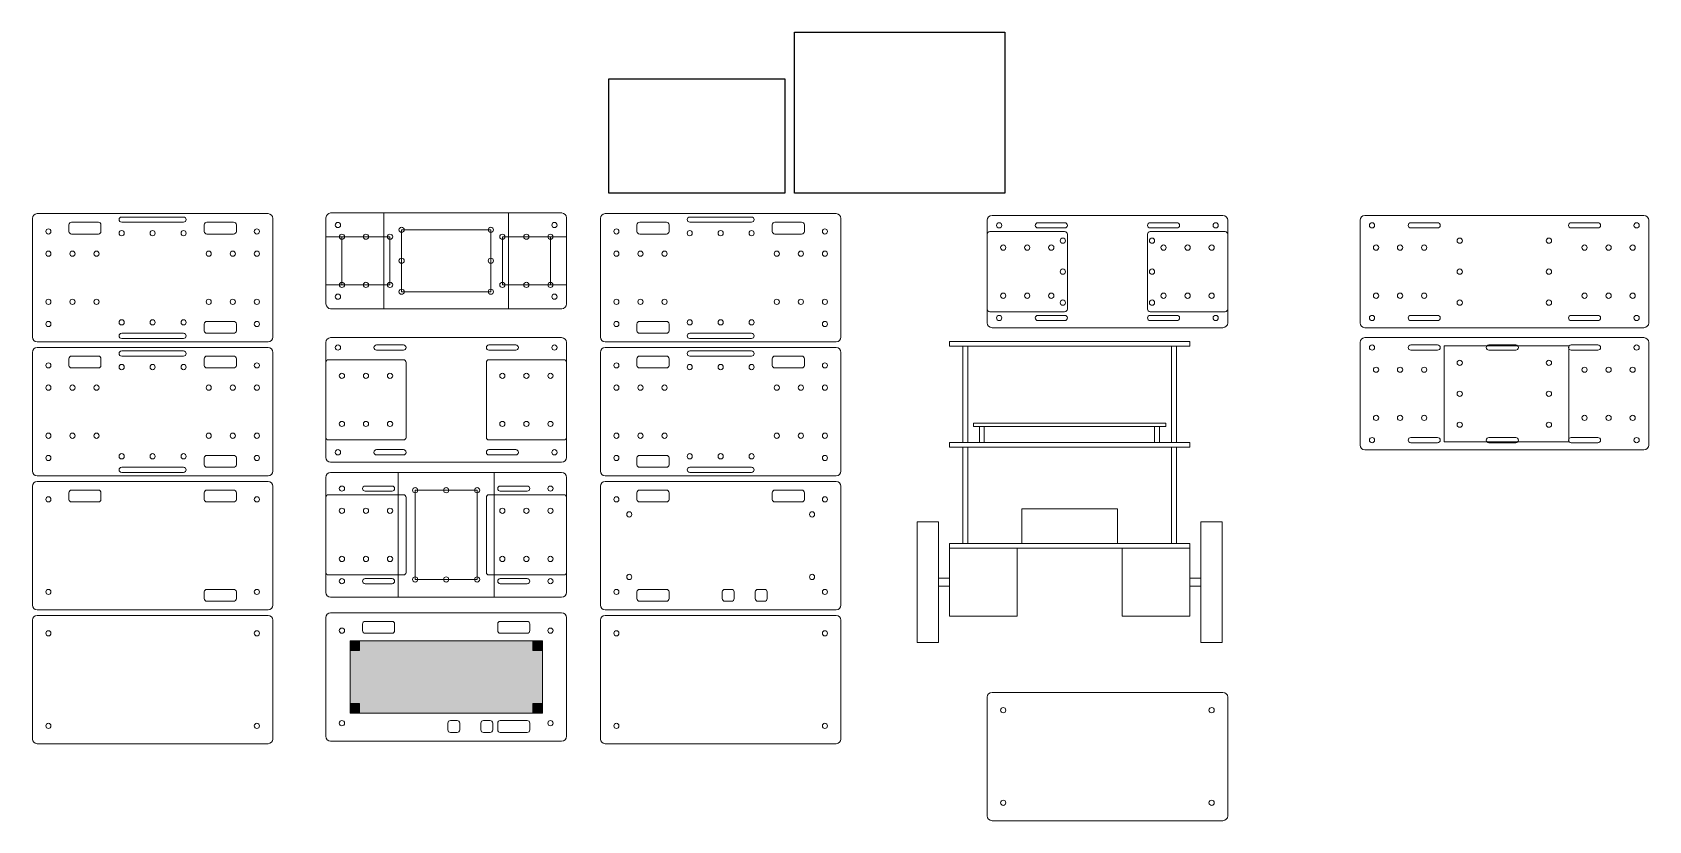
# Model space of a CAD drawing. Header units: centimetres. Extents: x -35 to 66, y -38 to 11.
import ezdxf

# ---------------------------------------------------------------- set-up
doc = ezdxf.new("R2010")
doc.units = ezdxf.units.CM
doc.header["$MEASUREMENT"] = 0
doc.layers.add('Layer 1', color=7, linetype='Continuous')
picture_1 = doc.add_image_def('image1.png', size_in_pixel=(770, 500))
picture_2 = doc.add_image_def('image2.png', size_in_pixel=(1042, 798))

# ---------------------------------------------------------------- blocks, each defined once
blk = doc.blocks.new('block 2')
at = {"layer": 'Layer 1', "color": 250, "lineweight": 9, "true_color": 0x231f20}
for points in [[(53.92, -2.28), (53.92, -2.19), (54, -2.11), (54.09, -2.11), (54.18, -2.11), (54.25, -2.19), (54.25, -2.28), (54.25, -2.37), (54.18, -2.44), (54.09, -2.44), (54, -2.44), (53.92, -2.37), (53.92, -2.28)], [(59.48, -2.28), (59.48, -2.19), (59.56, -2.11), (59.65, -2.11), (59.74, -2.11), (59.81, -2.19), (59.81, -2.28), (59.81, -2.37), (59.74, -2.44), (59.65, -2.44), (59.56, -2.44), (59.48, -2.37), (59.48, -2.28)], [(53.92, -4.21), (53.92, -4.12), (54, -4.04), (54.09, -4.04), (54.18, -4.04), (54.25, -4.12), (54.25, -4.21), (54.25, -4.3), (54.18, -4.37), (54.09, -4.37), (54, -4.37), (53.92, -4.3), (53.92, -4.21)], [(59.48, -4.21), (59.48, -4.12), (59.56, -4.04), (59.65, -4.04), (59.74, -4.04), (59.81, -4.12), (59.81, -4.21), (59.81, -4.3), (59.74, -4.37), (59.65, -4.37), (59.56, -4.37), (59.48, -4.3), (59.48, -4.21)], [(53.92, -6.14), (53.92, -6.05), (54, -5.97), (54.09, -5.97), (54.18, -5.97), (54.25, -6.05), (54.25, -6.14), (54.25, -6.23), (54.18, -6.3), (54.09, -6.3), (54, -6.3), (53.92, -6.23), (53.92, -6.14)], [(59.48, -6.14), (59.48, -6.05), (59.56, -5.97), (59.65, -5.97), (59.74, -5.97), (59.81, -6.05), (59.81, -6.14), (59.81, -6.23), (59.74, -6.3), (59.65, -6.3), (59.56, -6.3), (59.48, -6.23), (59.48, -6.14)]]:
    blk.add_open_spline(points, degree=3, knots=[0, 0, 0, 0, 1, 1, 1, 2, 2, 2, 3, 3, 3, 4, 4, 4, 4], dxfattribs=at)
blk = doc.blocks.new('block 3')
at = {"layer": 'Layer 1', "lineweight": 0}
for points in [[(-15.62, -5.03), (-16.61, -5.03), (-16.61, -2.03), (-15.62, -2.03), (-15.62, -5.03)], [(-12.62, -5.03), (-15.62, -5.03), (-15.62, -2.03), (-12.62, -2.03), (-12.62, -5.03)]]:
    blk.add_lwpolyline(points, dxfattribs=at)
at = {"layer": 'Layer 1', "color": 250, "lineweight": 9, "true_color": 0x231f20}
for points in [[(-15.45, -2.03), (-15.45, -2.12), (-15.53, -2.19), (-15.62, -2.19), (-15.71, -2.19), (-15.78, -2.12), (-15.78, -2.03), (-15.78, -1.94), (-15.71, -1.87), (-15.62, -1.87), (-15.53, -1.87), (-15.45, -1.94), (-15.45, -2.03)], [(-13.95, -2.03), (-13.95, -2.12), (-14.03, -2.19), (-14.12, -2.19), (-14.21, -2.19), (-14.28, -2.12), (-14.28, -2.03), (-14.28, -1.94), (-14.21, -1.87), (-14.12, -1.87), (-14.03, -1.87), (-13.95, -1.94), (-13.95, -2.03)], [(-12.45, -2.03), (-12.45, -2.12), (-12.53, -2.19), (-12.62, -2.19), (-12.71, -2.19), (-12.78, -2.12), (-12.78, -2.03), (-12.78, -1.94), (-12.71, -1.87), (-12.62, -1.87), (-12.53, -1.87), (-12.45, -1.94), (-12.45, -2.03)], [(-15.45, -5.03), (-15.45, -5.12), (-15.53, -5.19), (-15.62, -5.19), (-15.71, -5.19), (-15.78, -5.12), (-15.78, -5.03), (-15.78, -4.94), (-15.71, -4.87), (-15.62, -4.87), (-15.53, -4.87), (-15.45, -4.94), (-15.45, -5.03)], [(-13.95, -5.03), (-13.95, -5.12), (-14.03, -5.19), (-14.12, -5.19), (-14.21, -5.19), (-14.28, -5.12), (-14.28, -5.03), (-14.28, -4.94), (-14.21, -4.87), (-14.12, -4.87), (-14.03, -4.87), (-13.95, -4.94), (-13.95, -5.03)], [(-12.45, -5.03), (-12.45, -5.12), (-12.53, -5.19), (-12.62, -5.19), (-12.71, -5.19), (-12.78, -5.12), (-12.78, -5.03), (-12.78, -4.94), (-12.71, -4.87), (-12.62, -4.87), (-12.53, -4.87), (-12.45, -4.94), (-12.45, -5.03)]]:
    blk.add_open_spline(points, degree=3, knots=[0, 0, 0, 0, 1, 1, 1, 2, 2, 2, 3, 3, 3, 4, 4, 4, 4], dxfattribs=at)
blk = doc.blocks.new('block 4')
at = {"layer": 'Layer 1', "lineweight": 0}
for points in [[(-5.61, -2.03), (-2.61, -2.03), (-2.61, -5.03), (-5.61, -5.03), (-5.61, -2.03)], [(-2.61, -2.03), (-1.61, -2.03), (-1.61, -5.03), (-2.61, -5.03), (-2.61, -2.03)]]:
    blk.add_lwpolyline(points, dxfattribs=at)
at = {"layer": 'Layer 1', "color": 250, "lineweight": 9, "true_color": 0x231f20}
for points in [[(-5.78, -2.03), (-5.78, -1.94), (-5.7, -1.87), (-5.61, -1.87), (-5.52, -1.87), (-5.45, -1.94), (-5.45, -2.03), (-5.45, -2.12), (-5.52, -2.19), (-5.61, -2.19), (-5.7, -2.19), (-5.78, -2.12), (-5.78, -2.03)], [(-4.28, -2.03), (-4.28, -1.94), (-4.2, -1.87), (-4.11, -1.87), (-4.02, -1.87), (-3.95, -1.94), (-3.95, -2.03), (-3.95, -2.12), (-4.02, -2.19), (-4.11, -2.19), (-4.2, -2.19), (-4.28, -2.12), (-4.28, -2.03)], [(-2.78, -2.03), (-2.78, -1.94), (-2.7, -1.87), (-2.61, -1.87), (-2.52, -1.87), (-2.45, -1.94), (-2.45, -2.03), (-2.45, -2.12), (-2.52, -2.19), (-2.61, -2.19), (-2.7, -2.19), (-2.78, -2.12), (-2.78, -2.03)], [(-5.78, -5.03), (-5.78, -4.94), (-5.7, -4.87), (-5.61, -4.87), (-5.52, -4.87), (-5.45, -4.94), (-5.45, -5.03), (-5.45, -5.12), (-5.52, -5.19), (-5.61, -5.19), (-5.7, -5.19), (-5.78, -5.12), (-5.78, -5.03)], [(-4.28, -5.03), (-4.28, -4.94), (-4.2, -4.87), (-4.11, -4.87), (-4.02, -4.87), (-3.95, -4.94), (-3.95, -5.03), (-3.95, -5.12), (-4.02, -5.19), (-4.11, -5.19), (-4.2, -5.19), (-4.28, -5.12), (-4.28, -5.03)], [(-2.78, -5.03), (-2.78, -4.94), (-2.7, -4.87), (-2.61, -4.87), (-2.52, -4.87), (-2.45, -4.94), (-2.45, -5.03), (-2.45, -5.12), (-2.52, -5.19), (-2.61, -5.19), (-2.7, -5.19), (-2.78, -5.12), (-2.78, -5.03)]]:
    blk.add_open_spline(points, degree=3, knots=[0, 0, 0, 0, 1, 1, 1, 2, 2, 2, 3, 3, 3, 4, 4, 4, 4], dxfattribs=at)
blk = doc.blocks.new('block 5')
at = {"layer": 'Layer 1', "color": 7, "lineweight": 9, "true_color": 0xffffff}
for points in [[(-5.23, -6.52), (-13, -6.52), (-13, -0.55), (-5.23, -0.55), (-5.23, -6.52)], [(-6.33, -5.46), (-11.9, -5.46), (-11.9, -1.6), (-6.33, -1.6), (-6.33, -5.46)]]:
    blk.add_lwpolyline(points, dxfattribs=at)
at = {"layer": 'Layer 1', "color": 250, "lineweight": 9, "true_color": 0x231f20}
for points in [[(-12.06, -1.6), (-12.06, -1.51), (-11.99, -1.44), (-11.9, -1.44), (-11.81, -1.44), (-11.73, -1.51), (-11.73, -1.6), (-11.73, -1.69), (-11.81, -1.76), (-11.9, -1.76), (-11.99, -1.76), (-12.06, -1.69), (-12.06, -1.6)], [(-6.5, -1.6), (-6.5, -1.51), (-6.42, -1.44), (-6.33, -1.44), (-6.24, -1.44), (-6.17, -1.51), (-6.17, -1.6), (-6.17, -1.69), (-6.24, -1.76), (-6.33, -1.76), (-6.42, -1.76), (-6.5, -1.69), (-6.5, -1.6)], [(-12.06, -3.53), (-12.06, -3.44), (-11.99, -3.37), (-11.9, -3.37), (-11.81, -3.37), (-11.73, -3.44), (-11.73, -3.53), (-11.73, -3.62), (-11.81, -3.69), (-11.9, -3.69), (-11.99, -3.69), (-12.06, -3.62), (-12.06, -3.53)], [(-6.5, -3.53), (-6.5, -3.44), (-6.42, -3.37), (-6.33, -3.37), (-6.24, -3.37), (-6.17, -3.44), (-6.17, -3.53), (-6.17, -3.62), (-6.24, -3.69), (-6.33, -3.69), (-6.42, -3.69), (-6.5, -3.62), (-6.5, -3.53)], [(-12.06, -5.46), (-12.06, -5.37), (-11.99, -5.3), (-11.9, -5.3), (-11.81, -5.3), (-11.73, -5.37), (-11.73, -5.46), (-11.73, -5.55), (-11.81, -5.62), (-11.9, -5.62), (-11.99, -5.62), (-12.06, -5.55), (-12.06, -5.46)], [(-6.5, -5.46), (-6.5, -5.37), (-6.42, -5.3), (-6.33, -5.3), (-6.24, -5.3), (-6.17, -5.37), (-6.17, -5.46), (-6.17, -5.55), (-6.24, -5.62), (-6.33, -5.62), (-6.42, -5.62), (-6.5, -5.55), (-6.5, -5.46)]]:
    blk.add_open_spline(points, degree=3, knots=[0, 0, 0, 0, 1, 1, 1, 2, 2, 2, 3, 3, 3, 4, 4, 4, 4], dxfattribs=at)
blk = doc.blocks.new('block 6')
at = {"layer": 'Layer 1', "color": 250, "lineweight": 9, "true_color": 0x231f20}
for points in [[(53.92, -9.89), (53.92, -9.8), (54, -9.73), (54.09, -9.73), (54.18, -9.73), (54.25, -9.8), (54.25, -9.89), (54.25, -9.98), (54.18, -10.05), (54.09, -10.05), (54, -10.05), (53.92, -9.98), (53.92, -9.89)], [(59.48, -9.89), (59.48, -9.8), (59.56, -9.73), (59.65, -9.73), (59.74, -9.73), (59.81, -9.8), (59.81, -9.89), (59.81, -9.98), (59.74, -10.05), (59.65, -10.05), (59.56, -10.05), (59.48, -9.98), (59.48, -9.89)], [(53.92, -11.82), (53.92, -11.73), (54, -11.66), (54.09, -11.66), (54.18, -11.66), (54.25, -11.73), (54.25, -11.82), (54.25, -11.91), (54.18, -11.98), (54.09, -11.98), (54, -11.98), (53.92, -11.91), (53.92, -11.82)], [(59.48, -11.82), (59.48, -11.73), (59.56, -11.66), (59.65, -11.66), (59.74, -11.66), (59.81, -11.73), (59.81, -11.82), (59.81, -11.91), (59.74, -11.98), (59.65, -11.98), (59.56, -11.98), (59.48, -11.91), (59.48, -11.82)], [(53.92, -13.75), (53.92, -13.66), (54, -13.59), (54.09, -13.59), (54.18, -13.59), (54.25, -13.66), (54.25, -13.75), (54.25, -13.84), (54.18, -13.91), (54.09, -13.91), (54, -13.91), (53.92, -13.84), (53.92, -13.75)], [(59.48, -13.75), (59.48, -13.66), (59.56, -13.59), (59.65, -13.59), (59.74, -13.59), (59.81, -13.66), (59.81, -13.75), (59.81, -13.84), (59.74, -13.91), (59.65, -13.91), (59.56, -13.91), (59.48, -13.84), (59.48, -13.75)]]:
    blk.add_open_spline(points, degree=3, knots=[0, 0, 0, 0, 1, 1, 1, 2, 2, 2, 3, 3, 3, 4, 4, 4, 4], dxfattribs=at)
blk = doc.blocks.new('block 7')
at = {"layer": 'Layer 1', "color": 7, "lineweight": 9, "true_color": 0xffffff}
for points in [[(-6.13, -16.73), (-6.13, -24.5), (-12.1, -24.5), (-12.1, -16.73), (-6.13, -16.73)], [(-7.19, -17.83), (-7.19, -23.39), (-11.05, -23.39), (-11.05, -17.83), (-7.19, -17.83)]]:
    blk.add_lwpolyline(points, dxfattribs=at)
at = {"layer": 'Layer 1', "color": 250, "lineweight": 9, "true_color": 0x231f20}
for points in [[(-11.05, -17.99), (-11.14, -17.99), (-11.21, -17.92), (-11.21, -17.83), (-11.21, -17.74), (-11.14, -17.67), (-11.05, -17.67), (-10.96, -17.67), (-10.88, -17.74), (-10.88, -17.83), (-10.88, -17.92), (-10.96, -17.99), (-11.05, -17.99)], [(-9.12, -17.99), (-9.21, -17.99), (-9.28, -17.92), (-9.28, -17.83), (-9.28, -17.74), (-9.21, -17.67), (-9.12, -17.67), (-9.03, -17.67), (-8.95, -17.74), (-8.95, -17.83), (-8.95, -17.92), (-9.03, -17.99), (-9.12, -17.99)], [(-7.19, -17.99), (-7.28, -17.99), (-7.35, -17.92), (-7.35, -17.83), (-7.35, -17.74), (-7.28, -17.67), (-7.19, -17.67), (-7.1, -17.67), (-7.02, -17.74), (-7.02, -17.83), (-7.02, -17.92), (-7.1, -17.99), (-7.19, -17.99)], [(-11.05, -23.56), (-11.14, -23.56), (-11.21, -23.48), (-11.21, -23.39), (-11.21, -23.3), (-11.14, -23.23), (-11.05, -23.23), (-10.96, -23.23), (-10.88, -23.3), (-10.88, -23.39), (-10.88, -23.48), (-10.96, -23.56), (-11.05, -23.56)], [(-9.12, -23.56), (-9.21, -23.56), (-9.28, -23.48), (-9.28, -23.39), (-9.28, -23.3), (-9.21, -23.23), (-9.12, -23.23), (-9.03, -23.23), (-8.95, -23.3), (-8.95, -23.39), (-8.95, -23.48), (-9.03, -23.56), (-9.12, -23.56)], [(-7.19, -23.56), (-7.28, -23.56), (-7.35, -23.48), (-7.35, -23.39), (-7.35, -23.3), (-7.28, -23.23), (-7.19, -23.23), (-7.1, -23.23), (-7.02, -23.3), (-7.02, -23.39), (-7.02, -23.48), (-7.1, -23.56), (-7.19, -23.56)]]:
    blk.add_open_spline(points, degree=3, knots=[0, 0, 0, 0, 1, 1, 1, 2, 2, 2, 3, 3, 3, 4, 4, 4, 4], dxfattribs=at)
blk = doc.blocks.new('block 8')
at = {"layer": 'Layer 1', "true_color": 0x231f20}
h = blk.add_hatch(color=250, dxfattribs=at)
h.dxf.hatch_style = 2
h.paths.add_polyline_path([(-3.11, -31.72), (-15.11, -31.72), (-15.11, -27.22), (-3.11, -27.22)])
h = blk.add_hatch(color=250, dxfattribs=at)
h.dxf.hatch_style = 2
h.paths.add_polyline_path([(-14.51, -27.82), (-15.11, -27.82), (-15.11, -27.22), (-14.51, -27.22)])
h = blk.add_hatch(color=250, dxfattribs=at)
h.dxf.hatch_style = 2
edge = h.paths.add_edge_path()
edge.add_spline(control_points=[(-14.98, -27.52), (-14.98, -27.43), (-14.9, -27.36), (-14.81, -27.36), (-14.73, -27.36), (-14.65, -27.43), (-14.65, -27.52), (-14.65, -27.61), (-14.73, -27.68), (-14.81, -27.68), (-14.9, -27.68), (-14.98, -27.61), (-14.98, -27.52)], knot_values=[0, 0, 0, 0, 1, 1, 1, 2, 2, 2, 3, 3, 3, 4, 4, 4, 4], degree=3, periodic=1)
h = blk.add_hatch(color=250, dxfattribs=at)
h.dxf.hatch_style = 2
h.paths.add_polyline_path([(-3.11, -27.82), (-3.71, -27.82), (-3.71, -27.22), (-3.11, -27.22)])
h = blk.add_hatch(color=250, dxfattribs=at)
h.dxf.hatch_style = 2
edge = h.paths.add_edge_path()
edge.add_spline(control_points=[(-3.58, -27.52), (-3.58, -27.43), (-3.5, -27.36), (-3.41, -27.36), (-3.33, -27.36), (-3.25, -27.43), (-3.25, -27.52), (-3.25, -27.61), (-3.33, -27.68), (-3.41, -27.68), (-3.5, -27.68), (-3.58, -27.61), (-3.58, -27.52)], knot_values=[0, 0, 0, 0, 1, 1, 1, 2, 2, 2, 3, 3, 3, 4, 4, 4, 4], degree=3, periodic=1)
h = blk.add_hatch(color=250, dxfattribs=at)
h.dxf.hatch_style = 2
h.paths.add_polyline_path([(-14.51, -31.72), (-15.11, -31.72), (-15.11, -31.12), (-14.51, -31.12)])
h = blk.add_hatch(color=250, dxfattribs=at)
h.dxf.hatch_style = 2
h.paths.add_polyline_path([(-3.11, -31.72), (-3.71, -31.72), (-3.71, -31.12), (-3.11, -31.12)])
h = blk.add_hatch(color=250, dxfattribs=at)
h.dxf.hatch_style = 2
edge = h.paths.add_edge_path()
edge.add_spline(control_points=[(-14.98, -31.42), (-14.98, -31.33), (-14.9, -31.26), (-14.81, -31.26), (-14.73, -31.26), (-14.65, -31.33), (-14.65, -31.42), (-14.65, -31.51), (-14.73, -31.58), (-14.81, -31.58), (-14.9, -31.58), (-14.98, -31.51), (-14.98, -31.42)], knot_values=[0, 0, 0, 0, 1, 1, 1, 2, 2, 2, 3, 3, 3, 4, 4, 4, 4], degree=3, periodic=1)
h = blk.add_hatch(color=250, dxfattribs=at)
h.dxf.hatch_style = 2
edge = h.paths.add_edge_path()
edge.add_spline(control_points=[(-3.58, -31.42), (-3.58, -31.33), (-3.5, -31.26), (-3.41, -31.26), (-3.33, -31.26), (-3.25, -31.33), (-3.25, -31.42), (-3.25, -31.51), (-3.33, -31.58), (-3.41, -31.58), (-3.5, -31.58), (-3.58, -31.51), (-3.58, -31.42)], knot_values=[0, 0, 0, 0, 1, 1, 1, 2, 2, 2, 3, 3, 3, 4, 4, 4, 4], degree=3, periodic=1)
at = {"layer": 'Layer 1', "lineweight": 0}
for points in [[(-3.11, -31.72), (-15.11, -31.72), (-15.11, -27.22), (-3.11, -27.22), (-3.11, -31.72)], [(-14.51, -27.82), (-15.11, -27.82), (-15.11, -27.22), (-14.51, -27.22), (-14.51, -27.82)], [(-3.11, -27.82), (-3.71, -27.82), (-3.71, -27.22), (-3.11, -27.22), (-3.11, -27.82)], [(-14.51, -31.72), (-15.11, -31.72), (-15.11, -31.12), (-14.51, -31.12), (-14.51, -31.72)], [(-3.11, -31.72), (-3.71, -31.72), (-3.71, -31.12), (-3.11, -31.12), (-3.11, -31.72)]]:
    blk.add_lwpolyline(points, dxfattribs=at)
for points in [[(-14.98, -27.52), (-14.98, -27.43), (-14.9, -27.36), (-14.81, -27.36), (-14.73, -27.36), (-14.65, -27.43), (-14.65, -27.52), (-14.65, -27.61), (-14.73, -27.68), (-14.81, -27.68), (-14.9, -27.68), (-14.98, -27.61), (-14.98, -27.52)], [(-3.58, -27.52), (-3.58, -27.43), (-3.5, -27.36), (-3.41, -27.36), (-3.33, -27.36), (-3.25, -27.43), (-3.25, -27.52), (-3.25, -27.61), (-3.33, -27.68), (-3.41, -27.68), (-3.5, -27.68), (-3.58, -27.61), (-3.58, -27.52)], [(-14.98, -31.42), (-14.98, -31.33), (-14.9, -31.26), (-14.81, -31.26), (-14.73, -31.26), (-14.65, -31.33), (-14.65, -31.42), (-14.65, -31.51), (-14.73, -31.58), (-14.81, -31.58), (-14.9, -31.58), (-14.98, -31.51), (-14.98, -31.42)], [(-3.58, -31.42), (-3.58, -31.33), (-3.5, -31.26), (-3.41, -31.26), (-3.33, -31.26), (-3.25, -31.33), (-3.25, -31.42), (-3.25, -31.51), (-3.33, -31.58), (-3.41, -31.58), (-3.5, -31.58), (-3.58, -31.51), (-3.58, -31.42)]]:
    blk.add_open_spline(points, degree=3, knots=[0, 0, 0, 0, 1, 1, 1, 2, 2, 2, 3, 3, 3, 4, 4, 4, 4], dxfattribs=at)

msp = doc.modelspace()

# ---------------------------------------------------------------- linework, layer by layer
at = {"layer": 'Layer 1', "color": 250, "lineweight": 9, "true_color": 0x231f20}
for points in [[(37.26, -8.85), (22.26, -8.85), (22.26, -8.55), (37.26, -8.55), (37.26, -8.85)], [(23.41, -14.85), (23.11, -14.85), (23.11, -8.85), (23.41, -8.85), (23.41, -14.85)], [(36.42, -14.85), (36.12, -14.85), (36.12, -8.85), (36.42, -8.85), (36.42, -14.85)], [(35.76, -13.85), (23.76, -13.85), (23.76, -13.65), (35.76, -13.65), (35.76, -13.85)], [(24.44, -14.85), (24.14, -14.85), (24.14, -13.85), (24.44, -13.85), (24.44, -14.85)], [(35.36, -14.85), (35.06, -14.85), (35.06, -13.85), (35.36, -13.85), (35.36, -14.85)], [(37.26, -15.15), (22.26, -15.15), (22.26, -14.85), (37.26, -14.85), (37.26, -15.15)], [(23.41, -21.15), (23.11, -21.15), (23.11, -15.15), (23.41, -15.15), (23.41, -21.15)], [(36.42, -21.15), (36.12, -21.15), (36.12, -15.15), (36.42, -15.15), (36.42, -21.15)], [(21.59, -27.32), (20.25, -27.32), (20.25, -19.81), (21.59, -19.81), (21.59, -27.32)], [(37.94, -27.32), (39.28, -27.32), (39.28, -19.81), (37.94, -19.81), (37.94, -27.32)], [(37.26, -21.45), (22.26, -21.45), (22.26, -21.15), (37.26, -21.15), (37.26, -21.45)], [(26.49, -25.68), (22.26, -25.68), (22.26, -21.45), (26.49, -21.45), (26.49, -25.68)], [(37.26, -25.68), (33.03, -25.68), (33.03, -21.45), (37.26, -21.45), (37.26, -25.68)], [(22.26, -23.82), (21.59, -23.82), (21.59, -23.31), (22.26, -23.31), (22.26, -23.82)], [(37.26, -23.82), (37.94, -23.82), (37.94, -23.31), (37.26, -23.31), (37.26, -23.82)]]:
    msp.add_lwpolyline(points, dxfattribs=at)
at = {"layer": 'Layer 1', "color": 7, "lineweight": 9, "true_color": 0xffffff}
for points in [[(60.88, -14.81), (53.11, -14.81), (53.11, -8.84), (60.88, -8.84), (60.88, -14.81)], [(32.75, -18.99), (32.75, -21.15), (26.78, -21.15), (26.78, -18.99), (32.75, -18.99)]]:
    msp.add_lwpolyline(points, dxfattribs=at)
at = {"layer": 'Layer 1', "color": 250, "lineweight": 9, "true_color": 0x231f20}
for points, knots in [([(-20.22, -8.59), (-20.22, -8.59), (-34.62, -8.59), (-34.62, -8.59), (-34.79, -8.59), (-34.92, -8.45), (-34.92, -8.29), (-34.92, -8.29), (-34.92, -0.89), (-34.92, -0.89), (-34.92, -0.72), (-34.79, -0.59), (-34.62, -0.59), (-34.62, -0.59), (-20.22, -0.59), (-20.22, -0.59), (-20.06, -0.59), (-19.92, -0.72), (-19.92, -0.89), (-19.92, -0.89), (-19.92, -8.29), (-19.92, -8.29), (-19.92, -8.45), (-20.06, -8.59), (-20.22, -8.59)], [0, 0, 0, 0, 1, 1, 1, 2, 2, 2, 3, 3, 3, 4, 4, 4, 5, 5, 5, 6, 6, 6, 7, 7, 7, 8, 8, 8, 8]), ([(-29.35, -1.12), (-29.35, -1.12), (-25.49, -1.12), (-25.49, -1.12), (-25.4, -1.12), (-25.33, -1.05), (-25.33, -0.96), (-25.33, -0.96), (-25.33, -0.96), (-25.33, -0.96), (-25.33, -0.87), (-25.4, -0.8), (-25.49, -0.8), (-25.49, -0.8), (-29.35, -0.8), (-29.35, -0.8), (-29.44, -0.8), (-29.51, -0.87), (-29.51, -0.96), (-29.51, -0.96), (-29.51, -0.96), (-29.51, -0.96), (-29.51, -1.05), (-29.44, -1.12), (-29.35, -1.12)], [0, 0, 0, 0, 1, 1, 1, 2, 2, 2, 3, 3, 3, 4, 4, 4, 5, 5, 5, 6, 6, 6, 7, 7, 7, 8, 8, 8, 8]), ([(-1.91, -6.52), (-1.91, -6.52), (-16.32, -6.52), (-16.32, -6.52), (-16.48, -6.52), (-16.61, -6.38), (-16.61, -6.22), (-16.61, -6.22), (-16.61, -0.85), (-16.61, -0.85), (-16.61, -0.68), (-16.48, -0.55), (-16.32, -0.55), (-16.32, -0.55), (-1.91, -0.55), (-1.91, -0.55), (-1.75, -0.55), (-1.61, -0.68), (-1.61, -0.85), (-1.61, -0.85), (-1.61, -6.22), (-1.61, -6.22), (-1.61, -6.38), (-1.75, -6.52), (-1.91, -6.52)], [0, 0, 0, 0, 1, 1, 1, 2, 2, 2, 3, 3, 3, 4, 4, 4, 5, 5, 5, 6, 6, 6, 7, 7, 7, 8, 8, 8, 8]), ([(15.2, -8.59), (15.2, -8.59), (0.8, -8.59), (0.8, -8.59), (0.63, -8.59), (0.5, -8.45), (0.5, -8.29), (0.5, -8.29), (0.5, -0.89), (0.5, -0.89), (0.5, -0.72), (0.63, -0.59), (0.8, -0.59), (0.8, -0.59), (15.2, -0.59), (15.2, -0.59), (15.37, -0.59), (15.5, -0.72), (15.5, -0.89), (15.5, -0.89), (15.5, -8.29), (15.5, -8.29), (15.5, -8.45), (15.37, -8.59), (15.2, -8.59)], [0, 0, 0, 0, 1, 1, 1, 2, 2, 2, 3, 3, 3, 4, 4, 4, 5, 5, 5, 6, 6, 6, 7, 7, 7, 8, 8, 8, 8]), ([(6.07, -1.12), (6.07, -1.12), (9.93, -1.12), (9.93, -1.12), (10.02, -1.12), (10.09, -1.05), (10.09, -0.96), (10.09, -0.96), (10.09, -0.96), (10.09, -0.96), (10.09, -0.87), (10.02, -0.8), (9.93, -0.8), (9.93, -0.8), (6.07, -0.8), (6.07, -0.8), (5.98, -0.8), (5.91, -0.87), (5.91, -0.96), (5.91, -0.96), (5.91, -0.96), (5.91, -0.96), (5.91, -1.05), (5.98, -1.12), (6.07, -1.12)], [0, 0, 0, 0, 1, 1, 1, 2, 2, 2, 3, 3, 3, 4, 4, 4, 5, 5, 5, 6, 6, 6, 7, 7, 7, 8, 8, 8, 8]), ([(39.32, -7.7), (39.32, -7.7), (24.92, -7.7), (24.92, -7.7), (24.75, -7.7), (24.62, -7.57), (24.62, -7.4), (24.62, -7.4), (24.62, -1), (24.62, -1), (24.62, -0.84), (24.75, -0.7), (24.92, -0.7), (24.92, -0.7), (39.32, -0.7), (39.32, -0.7), (39.48, -0.7), (39.62, -0.84), (39.62, -1), (39.62, -1), (39.62, -7.4), (39.62, -7.4), (39.62, -7.57), (39.48, -7.7), (39.32, -7.7)], [0, 0, 0, 0, 1, 1, 1, 2, 2, 2, 3, 3, 3, 4, 4, 4, 5, 5, 5, 6, 6, 6, 7, 7, 7, 8, 8, 8, 8]), ([(65.57, -7.7), (65.57, -7.7), (48.17, -7.7), (48.17, -7.7), (48, -7.7), (47.87, -7.57), (47.87, -7.4), (47.87, -7.4), (47.87, -1), (47.87, -1), (47.87, -0.84), (48, -0.7), (48.17, -0.7), (48.17, -0.7), (65.57, -0.7), (65.57, -0.7), (65.73, -0.7), (65.87, -0.84), (65.87, -1), (65.87, -1), (65.87, -7.4), (65.87, -7.4), (65.87, -7.57), (65.73, -7.7), (65.57, -7.7)], [0, 0, 0, 0, 1, 1, 1, 2, 2, 2, 3, 3, 3, 4, 4, 4, 5, 5, 5, 6, 6, 6, 7, 7, 7, 8, 8, 8, 8]), ([(-34.08, -1.7), (-34.08, -1.61), (-34.01, -1.54), (-33.92, -1.54), (-33.83, -1.54), (-33.76, -1.61), (-33.76, -1.7), (-33.76, -1.79), (-33.83, -1.86), (-33.92, -1.86), (-34.01, -1.86), (-34.08, -1.79), (-34.08, -1.7)], [0, 0, 0, 0, 1, 1, 1, 2, 2, 2, 3, 3, 3, 4, 4, 4, 4]), ([(-30.8, -1.86), (-30.8, -1.86), (-32.47, -1.86), (-32.47, -1.86), (-32.56, -1.86), (-32.64, -1.79), (-32.64, -1.7), (-32.64, -1.7), (-32.64, -1.29), (-32.64, -1.29), (-32.64, -1.2), (-32.56, -1.12), (-32.47, -1.12), (-32.47, -1.12), (-30.8, -1.12), (-30.8, -1.12), (-30.71, -1.12), (-30.64, -1.2), (-30.64, -1.29), (-30.64, -1.29), (-30.64, -1.7), (-30.64, -1.7), (-30.64, -1.79), (-30.71, -1.86), (-30.8, -1.86)], [0, 0, 0, 0, 1, 1, 1, 2, 2, 2, 3, 3, 3, 4, 4, 4, 5, 5, 5, 6, 6, 6, 7, 7, 7, 8, 8, 8, 8]), ([(-29.35, -1.97), (-29.44, -1.97), (-29.51, -1.9), (-29.51, -1.81), (-29.51, -1.72), (-29.44, -1.64), (-29.35, -1.64), (-29.26, -1.64), (-29.19, -1.72), (-29.19, -1.81), (-29.19, -1.9), (-29.26, -1.97), (-29.35, -1.97)], [0, 0, 0, 0, 1, 1, 1, 2, 2, 2, 3, 3, 3, 4, 4, 4, 4]), ([(-27.42, -1.97), (-27.51, -1.97), (-27.58, -1.9), (-27.58, -1.81), (-27.58, -1.72), (-27.51, -1.64), (-27.42, -1.64), (-27.33, -1.64), (-27.26, -1.72), (-27.26, -1.81), (-27.26, -1.9), (-27.33, -1.97), (-27.42, -1.97)], [0, 0, 0, 0, 1, 1, 1, 2, 2, 2, 3, 3, 3, 4, 4, 4, 4]), ([(-25.49, -1.97), (-25.58, -1.97), (-25.65, -1.9), (-25.65, -1.81), (-25.65, -1.72), (-25.58, -1.64), (-25.49, -1.64), (-25.4, -1.64), (-25.33, -1.72), (-25.33, -1.81), (-25.33, -1.9), (-25.4, -1.97), (-25.49, -1.97)], [0, 0, 0, 0, 1, 1, 1, 2, 2, 2, 3, 3, 3, 4, 4, 4, 4]), ([(-24.04, -1.86), (-24.04, -1.86), (-22.37, -1.86), (-22.37, -1.86), (-22.28, -1.86), (-22.2, -1.79), (-22.2, -1.7), (-22.2, -1.7), (-22.2, -1.29), (-22.2, -1.29), (-22.2, -1.2), (-22.28, -1.12), (-22.37, -1.12), (-22.37, -1.12), (-24.04, -1.12), (-24.04, -1.12), (-24.13, -1.12), (-24.2, -1.2), (-24.2, -1.29), (-24.2, -1.29), (-24.2, -1.7), (-24.2, -1.7), (-24.2, -1.79), (-24.13, -1.86), (-24.04, -1.86)], [0, 0, 0, 0, 1, 1, 1, 2, 2, 2, 3, 3, 3, 4, 4, 4, 5, 5, 5, 6, 6, 6, 7, 7, 7, 8, 8, 8, 8]), ([(-21.08, -1.7), (-21.08, -1.61), (-21.01, -1.54), (-20.92, -1.54), (-20.83, -1.54), (-20.76, -1.61), (-20.76, -1.7), (-20.76, -1.79), (-20.83, -1.86), (-20.92, -1.86), (-21.01, -1.86), (-21.08, -1.79), (-21.08, -1.7)], [0, 0, 0, 0, 1, 1, 1, 2, 2, 2, 3, 3, 3, 4, 4, 4, 4]), ([(-16.03, -1.3), (-16.03, -1.21), (-15.95, -1.14), (-15.86, -1.14), (-15.78, -1.14), (-15.7, -1.21), (-15.7, -1.3), (-15.7, -1.39), (-15.78, -1.46), (-15.86, -1.46), (-15.95, -1.46), (-16.03, -1.39), (-16.03, -1.3)], [0, 0, 0, 0, 1, 1, 1, 2, 2, 2, 3, 3, 3, 4, 4, 4, 4]), ([(-2.53, -1.3), (-2.53, -1.21), (-2.45, -1.14), (-2.36, -1.14), (-2.28, -1.14), (-2.2, -1.21), (-2.2, -1.3), (-2.2, -1.39), (-2.28, -1.46), (-2.36, -1.46), (-2.45, -1.46), (-2.53, -1.39), (-2.53, -1.3)], [0, 0, 0, 0, 1, 1, 1, 2, 2, 2, 3, 3, 3, 4, 4, 4, 4]), ([(1.34, -1.7), (1.34, -1.61), (1.41, -1.54), (1.5, -1.54), (1.59, -1.54), (1.66, -1.61), (1.66, -1.7), (1.66, -1.79), (1.59, -1.86), (1.5, -1.86), (1.41, -1.86), (1.34, -1.79), (1.34, -1.7)], [0, 0, 0, 0, 1, 1, 1, 2, 2, 2, 3, 3, 3, 4, 4, 4, 4]), ([(4.62, -1.86), (4.62, -1.86), (2.95, -1.86), (2.95, -1.86), (2.86, -1.86), (2.78, -1.79), (2.78, -1.7), (2.78, -1.7), (2.78, -1.29), (2.78, -1.29), (2.78, -1.2), (2.86, -1.12), (2.95, -1.12), (2.95, -1.12), (4.62, -1.12), (4.62, -1.12), (4.71, -1.12), (4.78, -1.2), (4.78, -1.29), (4.78, -1.29), (4.78, -1.7), (4.78, -1.7), (4.78, -1.79), (4.71, -1.86), (4.62, -1.86)], [0, 0, 0, 0, 1, 1, 1, 2, 2, 2, 3, 3, 3, 4, 4, 4, 5, 5, 5, 6, 6, 6, 7, 7, 7, 8, 8, 8, 8]), ([(6.07, -1.97), (5.98, -1.97), (5.91, -1.9), (5.91, -1.81), (5.91, -1.72), (5.98, -1.64), (6.07, -1.64), (6.16, -1.64), (6.23, -1.72), (6.23, -1.81), (6.23, -1.9), (6.16, -1.97), (6.07, -1.97)], [0, 0, 0, 0, 1, 1, 1, 2, 2, 2, 3, 3, 3, 4, 4, 4, 4]), ([(8, -1.97), (7.91, -1.97), (7.84, -1.9), (7.84, -1.81), (7.84, -1.72), (7.91, -1.64), (8, -1.64), (8.09, -1.64), (8.16, -1.72), (8.16, -1.81), (8.16, -1.9), (8.09, -1.97), (8, -1.97)], [0, 0, 0, 0, 1, 1, 1, 2, 2, 2, 3, 3, 3, 4, 4, 4, 4]), ([(9.93, -1.97), (9.84, -1.97), (9.77, -1.9), (9.77, -1.81), (9.77, -1.72), (9.84, -1.64), (9.93, -1.64), (10.02, -1.64), (10.09, -1.72), (10.09, -1.81), (10.09, -1.9), (10.02, -1.97), (9.93, -1.97)], [0, 0, 0, 0, 1, 1, 1, 2, 2, 2, 3, 3, 3, 4, 4, 4, 4]), ([(11.38, -1.86), (11.38, -1.86), (13.05, -1.86), (13.05, -1.86), (13.14, -1.86), (13.22, -1.79), (13.22, -1.7), (13.22, -1.7), (13.22, -1.29), (13.22, -1.29), (13.22, -1.2), (13.14, -1.12), (13.05, -1.12), (13.05, -1.12), (11.38, -1.12), (11.38, -1.12), (11.29, -1.12), (11.22, -1.2), (11.22, -1.29), (11.22, -1.29), (11.22, -1.7), (11.22, -1.7), (11.22, -1.79), (11.29, -1.86), (11.38, -1.86)], [0, 0, 0, 0, 1, 1, 1, 2, 2, 2, 3, 3, 3, 4, 4, 4, 5, 5, 5, 6, 6, 6, 7, 7, 7, 8, 8, 8, 8]), ([(14.34, -1.7), (14.34, -1.61), (14.41, -1.54), (14.5, -1.54), (14.59, -1.54), (14.66, -1.61), (14.66, -1.7), (14.66, -1.79), (14.59, -1.86), (14.5, -1.86), (14.41, -1.86), (14.34, -1.79), (14.34, -1.7)], [0, 0, 0, 0, 1, 1, 1, 2, 2, 2, 3, 3, 3, 4, 4, 4, 4]), ([(29.45, -6.71), (29.45, -6.71), (24.78, -6.71), (24.78, -6.71), (24.69, -6.71), (24.62, -6.63), (24.62, -6.54), (24.62, -6.54), (24.62, -1.87), (24.62, -1.87), (24.62, -1.78), (24.69, -1.71), (24.78, -1.71), (24.78, -1.71), (29.45, -1.71), (29.45, -1.71), (29.54, -1.71), (29.62, -1.78), (29.62, -1.87), (29.62, -1.87), (29.62, -6.54), (29.62, -6.54), (29.62, -6.63), (29.54, -6.71), (29.45, -6.71)], [0, 0, 0, 0, 1, 1, 1, 2, 2, 2, 3, 3, 3, 4, 4, 4, 5, 5, 5, 6, 6, 6, 7, 7, 7, 8, 8, 8, 8]), ([(25.2, -1.32), (25.2, -1.23), (25.28, -1.16), (25.37, -1.16), (25.46, -1.16), (25.53, -1.23), (25.53, -1.32), (25.53, -1.41), (25.46, -1.48), (25.37, -1.48), (25.28, -1.48), (25.2, -1.41), (25.2, -1.32)], [0, 0, 0, 0, 1, 1, 1, 2, 2, 2, 3, 3, 3, 4, 4, 4, 4]), ([(29.45, -1.48), (29.45, -1.48), (27.78, -1.48), (27.78, -1.48), (27.69, -1.48), (27.62, -1.41), (27.62, -1.32), (27.62, -1.32), (27.62, -1.32), (27.62, -1.32), (27.62, -1.23), (27.69, -1.16), (27.78, -1.16), (27.78, -1.16), (29.45, -1.16), (29.45, -1.16), (29.54, -1.16), (29.62, -1.23), (29.62, -1.32), (29.62, -1.32), (29.62, -1.32), (29.62, -1.32), (29.62, -1.41), (29.54, -1.48), (29.45, -1.48)], [0, 0, 0, 0, 1, 1, 1, 2, 2, 2, 3, 3, 3, 4, 4, 4, 5, 5, 5, 6, 6, 6, 7, 7, 7, 8, 8, 8, 8]), ([(34.78, -1.48), (34.78, -1.48), (36.45, -1.48), (36.45, -1.48), (36.54, -1.48), (36.62, -1.41), (36.62, -1.32), (36.62, -1.32), (36.62, -1.32), (36.62, -1.32), (36.62, -1.23), (36.54, -1.16), (36.45, -1.16), (36.45, -1.16), (34.78, -1.16), (34.78, -1.16), (34.69, -1.16), (34.62, -1.23), (34.62, -1.32), (34.62, -1.32), (34.62, -1.32), (34.62, -1.32), (34.62, -1.41), (34.69, -1.48), (34.78, -1.48)], [0, 0, 0, 0, 1, 1, 1, 2, 2, 2, 3, 3, 3, 4, 4, 4, 5, 5, 5, 6, 6, 6, 7, 7, 7, 8, 8, 8, 8]), ([(34.78, -6.71), (34.78, -6.71), (39.45, -6.71), (39.45, -6.71), (39.54, -6.71), (39.62, -6.63), (39.62, -6.54), (39.62, -6.54), (39.62, -1.87), (39.62, -1.87), (39.62, -1.78), (39.54, -1.71), (39.45, -1.71), (39.45, -1.71), (34.78, -1.71), (34.78, -1.71), (34.69, -1.71), (34.62, -1.78), (34.62, -1.87), (34.62, -1.87), (34.62, -6.54), (34.62, -6.54), (34.62, -6.63), (34.69, -6.71), (34.78, -6.71)], [0, 0, 0, 0, 1, 1, 1, 2, 2, 2, 3, 3, 3, 4, 4, 4, 5, 5, 5, 6, 6, 6, 7, 7, 7, 8, 8, 8, 8]), ([(38.7, -1.32), (38.7, -1.23), (38.78, -1.16), (38.87, -1.16), (38.96, -1.16), (39.03, -1.23), (39.03, -1.32), (39.03, -1.41), (38.96, -1.48), (38.87, -1.48), (38.78, -1.48), (38.7, -1.41), (38.7, -1.32)], [0, 0, 0, 0, 1, 1, 1, 2, 2, 2, 3, 3, 3, 4, 4, 4, 4]), ([(48.45, -1.32), (48.45, -1.23), (48.53, -1.16), (48.62, -1.16), (48.71, -1.16), (48.78, -1.23), (48.78, -1.32), (48.78, -1.41), (48.71, -1.48), (48.62, -1.48), (48.53, -1.48), (48.45, -1.41), (48.45, -1.32)], [0, 0, 0, 0, 1, 1, 1, 2, 2, 2, 3, 3, 3, 4, 4, 4, 4]), ([(52.7, -1.48), (52.7, -1.48), (51.03, -1.48), (51.03, -1.48), (50.94, -1.48), (50.87, -1.41), (50.87, -1.32), (50.87, -1.32), (50.87, -1.32), (50.87, -1.32), (50.87, -1.23), (50.94, -1.16), (51.03, -1.16), (51.03, -1.16), (52.7, -1.16), (52.7, -1.16), (52.79, -1.16), (52.87, -1.23), (52.87, -1.32), (52.87, -1.32), (52.87, -1.32), (52.87, -1.32), (52.87, -1.41), (52.79, -1.48), (52.7, -1.48)], [0, 0, 0, 0, 1, 1, 1, 2, 2, 2, 3, 3, 3, 4, 4, 4, 5, 5, 5, 6, 6, 6, 7, 7, 7, 8, 8, 8, 8]), ([(61.03, -1.48), (61.03, -1.48), (62.7, -1.48), (62.7, -1.48), (62.79, -1.48), (62.87, -1.41), (62.87, -1.32), (62.87, -1.32), (62.87, -1.32), (62.87, -1.32), (62.87, -1.23), (62.79, -1.16), (62.7, -1.16), (62.7, -1.16), (61.03, -1.16), (61.03, -1.16), (60.94, -1.16), (60.87, -1.23), (60.87, -1.32), (60.87, -1.32), (60.87, -1.32), (60.87, -1.32), (60.87, -1.41), (60.94, -1.48), (61.03, -1.48)], [0, 0, 0, 0, 1, 1, 1, 2, 2, 2, 3, 3, 3, 4, 4, 4, 5, 5, 5, 6, 6, 6, 7, 7, 7, 8, 8, 8, 8]), ([(64.95, -1.32), (64.95, -1.23), (65.03, -1.16), (65.11, -1.16), (65.2, -1.16), (65.28, -1.23), (65.28, -1.32), (65.28, -1.41), (65.2, -1.48), (65.11, -1.48), (65.03, -1.48), (64.95, -1.41), (64.95, -1.32)], [0, 0, 0, 0, 1, 1, 1, 2, 2, 2, 3, 3, 3, 4, 4, 4, 4]), ([(-33.76, -3.09), (-33.76, -3.18), (-33.83, -3.25), (-33.92, -3.25), (-34.01, -3.25), (-34.08, -3.18), (-34.08, -3.09), (-34.08, -3), (-34.01, -2.92), (-33.92, -2.92), (-33.83, -2.92), (-33.76, -3), (-33.76, -3.09)], [0, 0, 0, 0, 1, 1, 1, 2, 2, 2, 3, 3, 3, 4, 4, 4, 4]), ([(-32.26, -3.09), (-32.26, -3.18), (-32.33, -3.25), (-32.42, -3.25), (-32.51, -3.25), (-32.58, -3.18), (-32.58, -3.09), (-32.58, -3), (-32.51, -2.92), (-32.42, -2.92), (-32.33, -2.92), (-32.26, -3), (-32.26, -3.09)], [0, 0, 0, 0, 1, 1, 1, 2, 2, 2, 3, 3, 3, 4, 4, 4, 4]), ([(-30.76, -3.09), (-30.76, -3.18), (-30.83, -3.25), (-30.92, -3.25), (-31.01, -3.25), (-31.08, -3.18), (-31.08, -3.09), (-31.08, -3), (-31.01, -2.92), (-30.92, -2.92), (-30.83, -2.92), (-30.76, -3), (-30.76, -3.09)], [0, 0, 0, 0, 1, 1, 1, 2, 2, 2, 3, 3, 3, 4, 4, 4, 4]), ([(-24.08, -3.09), (-24.08, -3), (-24.01, -2.92), (-23.92, -2.92), (-23.83, -2.92), (-23.76, -3), (-23.76, -3.09), (-23.76, -3.18), (-23.83, -3.25), (-23.92, -3.25), (-24.01, -3.25), (-24.08, -3.18), (-24.08, -3.09)], [0, 0, 0, 0, 1, 1, 1, 2, 2, 2, 3, 3, 3, 4, 4, 4, 4]), ([(-22.58, -3.09), (-22.58, -3), (-22.51, -2.92), (-22.42, -2.92), (-22.33, -2.92), (-22.26, -3), (-22.26, -3.09), (-22.26, -3.18), (-22.33, -3.25), (-22.42, -3.25), (-22.51, -3.25), (-22.58, -3.18), (-22.58, -3.09)], [0, 0, 0, 0, 1, 1, 1, 2, 2, 2, 3, 3, 3, 4, 4, 4, 4]), ([(-21.08, -3.09), (-21.08, -3), (-21.01, -2.92), (-20.92, -2.92), (-20.83, -2.92), (-20.76, -3), (-20.76, -3.09), (-20.76, -3.18), (-20.83, -3.25), (-20.92, -3.25), (-21.01, -3.25), (-21.08, -3.18), (-21.08, -3.09)], [0, 0, 0, 0, 1, 1, 1, 2, 2, 2, 3, 3, 3, 4, 4, 4, 4]), ([(1.66, -3.09), (1.66, -3.18), (1.59, -3.25), (1.5, -3.25), (1.41, -3.25), (1.34, -3.18), (1.34, -3.09), (1.34, -3), (1.41, -2.92), (1.5, -2.92), (1.59, -2.92), (1.66, -3), (1.66, -3.09)], [0, 0, 0, 0, 1, 1, 1, 2, 2, 2, 3, 3, 3, 4, 4, 4, 4]), ([(3.16, -3.09), (3.16, -3.18), (3.09, -3.25), (3, -3.25), (2.91, -3.25), (2.84, -3.18), (2.84, -3.09), (2.84, -3), (2.91, -2.92), (3, -2.92), (3.09, -2.92), (3.16, -3), (3.16, -3.09)], [0, 0, 0, 0, 1, 1, 1, 2, 2, 2, 3, 3, 3, 4, 4, 4, 4]), ([(4.66, -3.09), (4.66, -3.18), (4.59, -3.25), (4.5, -3.25), (4.41, -3.25), (4.34, -3.18), (4.34, -3.09), (4.34, -3), (4.41, -2.92), (4.5, -2.92), (4.59, -2.92), (4.66, -3), (4.66, -3.09)], [0, 0, 0, 0, 1, 1, 1, 2, 2, 2, 3, 3, 3, 4, 4, 4, 4]), ([(11.34, -3.09), (11.34, -3), (11.41, -2.92), (11.5, -2.92), (11.59, -2.92), (11.66, -3), (11.66, -3.09), (11.66, -3.18), (11.59, -3.25), (11.5, -3.25), (11.41, -3.25), (11.34, -3.18), (11.34, -3.09)], [0, 0, 0, 0, 1, 1, 1, 2, 2, 2, 3, 3, 3, 4, 4, 4, 4]), ([(12.84, -3.09), (12.84, -3), (12.91, -2.92), (13, -2.92), (13.09, -2.92), (13.16, -3), (13.16, -3.09), (13.16, -3.18), (13.09, -3.25), (13, -3.25), (12.91, -3.25), (12.84, -3.18), (12.84, -3.09)], [0, 0, 0, 0, 1, 1, 1, 2, 2, 2, 3, 3, 3, 4, 4, 4, 4]), ([(14.34, -3.09), (14.34, -3), (14.41, -2.92), (14.5, -2.92), (14.59, -2.92), (14.66, -3), (14.66, -3.09), (14.66, -3.18), (14.59, -3.25), (14.5, -3.25), (14.41, -3.25), (14.34, -3.18), (14.34, -3.09)], [0, 0, 0, 0, 1, 1, 1, 2, 2, 2, 3, 3, 3, 4, 4, 4, 4]), ([(25.78, -2.71), (25.78, -2.8), (25.7, -2.87), (25.62, -2.87), (25.53, -2.87), (25.45, -2.8), (25.45, -2.71), (25.45, -2.62), (25.53, -2.54), (25.62, -2.54), (25.7, -2.54), (25.78, -2.62), (25.78, -2.71)], [0, 0, 0, 0, 1, 1, 1, 2, 2, 2, 3, 3, 3, 4, 4, 4, 4]), ([(27.28, -2.71), (27.28, -2.8), (27.2, -2.87), (27.12, -2.87), (27.03, -2.87), (26.95, -2.8), (26.95, -2.71), (26.95, -2.62), (27.03, -2.54), (27.12, -2.54), (27.2, -2.54), (27.28, -2.62), (27.28, -2.71)], [0, 0, 0, 0, 1, 1, 1, 2, 2, 2, 3, 3, 3, 4, 4, 4, 4]), ([(28.78, -2.71), (28.78, -2.8), (28.7, -2.87), (28.62, -2.87), (28.53, -2.87), (28.45, -2.8), (28.45, -2.71), (28.45, -2.62), (28.53, -2.54), (28.62, -2.54), (28.7, -2.54), (28.78, -2.62), (28.78, -2.71)], [0, 0, 0, 0, 1, 1, 1, 2, 2, 2, 3, 3, 3, 4, 4, 4, 4]), ([(29.17, -2.28), (29.17, -2.19), (29.25, -2.11), (29.34, -2.11), (29.43, -2.11), (29.5, -2.19), (29.5, -2.28), (29.5, -2.37), (29.43, -2.44), (29.34, -2.44), (29.25, -2.44), (29.17, -2.37), (29.17, -2.28)], [0, 0, 0, 0, 1, 1, 1, 2, 2, 2, 3, 3, 3, 4, 4, 4, 4]), ([(34.73, -2.28), (34.73, -2.19), (34.81, -2.11), (34.9, -2.11), (34.99, -2.11), (35.06, -2.19), (35.06, -2.28), (35.06, -2.37), (34.99, -2.44), (34.9, -2.44), (34.81, -2.44), (34.73, -2.37), (34.73, -2.28)], [0, 0, 0, 0, 1, 1, 1, 2, 2, 2, 3, 3, 3, 4, 4, 4, 4]), ([(35.45, -2.71), (35.45, -2.62), (35.53, -2.54), (35.62, -2.54), (35.71, -2.54), (35.78, -2.62), (35.78, -2.71), (35.78, -2.8), (35.71, -2.87), (35.62, -2.87), (35.53, -2.87), (35.45, -2.8), (35.45, -2.71)], [0, 0, 0, 0, 1, 1, 1, 2, 2, 2, 3, 3, 3, 4, 4, 4, 4]), ([(36.95, -2.71), (36.95, -2.62), (37.03, -2.54), (37.12, -2.54), (37.21, -2.54), (37.28, -2.62), (37.28, -2.71), (37.28, -2.8), (37.21, -2.87), (37.12, -2.87), (37.03, -2.87), (36.95, -2.8), (36.95, -2.71)], [0, 0, 0, 0, 1, 1, 1, 2, 2, 2, 3, 3, 3, 4, 4, 4, 4]), ([(38.45, -2.71), (38.45, -2.62), (38.53, -2.54), (38.62, -2.54), (38.71, -2.54), (38.78, -2.62), (38.78, -2.71), (38.78, -2.8), (38.71, -2.87), (38.62, -2.87), (38.53, -2.87), (38.45, -2.8), (38.45, -2.71)], [0, 0, 0, 0, 1, 1, 1, 2, 2, 2, 3, 3, 3, 4, 4, 4, 4]), ([(49.03, -2.71), (49.03, -2.8), (48.96, -2.87), (48.87, -2.87), (48.78, -2.87), (48.7, -2.8), (48.7, -2.71), (48.7, -2.62), (48.78, -2.54), (48.87, -2.54), (48.96, -2.54), (49.03, -2.62), (49.03, -2.71)], [0, 0, 0, 0, 1, 1, 1, 2, 2, 2, 3, 3, 3, 4, 4, 4, 4]), ([(50.53, -2.71), (50.53, -2.8), (50.46, -2.87), (50.37, -2.87), (50.28, -2.87), (50.2, -2.8), (50.2, -2.71), (50.2, -2.62), (50.28, -2.54), (50.37, -2.54), (50.46, -2.54), (50.53, -2.62), (50.53, -2.71)], [0, 0, 0, 0, 1, 1, 1, 2, 2, 2, 3, 3, 3, 4, 4, 4, 4]), ([(52.03, -2.71), (52.03, -2.8), (51.96, -2.87), (51.87, -2.87), (51.78, -2.87), (51.7, -2.8), (51.7, -2.71), (51.7, -2.62), (51.78, -2.54), (51.87, -2.54), (51.96, -2.54), (52.03, -2.62), (52.03, -2.71)], [0, 0, 0, 0, 1, 1, 1, 2, 2, 2, 3, 3, 3, 4, 4, 4, 4]), ([(61.7, -2.71), (61.7, -2.62), (61.78, -2.54), (61.87, -2.54), (61.96, -2.54), (62.03, -2.62), (62.03, -2.71), (62.03, -2.8), (61.96, -2.87), (61.87, -2.87), (61.78, -2.87), (61.7, -2.8), (61.7, -2.71)], [0, 0, 0, 0, 1, 1, 1, 2, 2, 2, 3, 3, 3, 4, 4, 4, 4]), ([(63.2, -2.71), (63.2, -2.62), (63.28, -2.54), (63.37, -2.54), (63.46, -2.54), (63.53, -2.62), (63.53, -2.71), (63.53, -2.8), (63.46, -2.87), (63.37, -2.87), (63.28, -2.87), (63.2, -2.8), (63.2, -2.71)], [0, 0, 0, 0, 1, 1, 1, 2, 2, 2, 3, 3, 3, 4, 4, 4, 4]), ([(64.7, -2.71), (64.7, -2.62), (64.78, -2.54), (64.87, -2.54), (64.96, -2.54), (65.03, -2.62), (65.03, -2.71), (65.03, -2.8), (64.96, -2.87), (64.87, -2.87), (64.78, -2.87), (64.7, -2.8), (64.7, -2.71)], [0, 0, 0, 0, 1, 1, 1, 2, 2, 2, 3, 3, 3, 4, 4, 4, 4]), ([(29.17, -4.21), (29.17, -4.12), (29.25, -4.04), (29.34, -4.04), (29.43, -4.04), (29.5, -4.12), (29.5, -4.21), (29.5, -4.3), (29.43, -4.37), (29.34, -4.37), (29.25, -4.37), (29.17, -4.3), (29.17, -4.21)], [0, 0, 0, 0, 1, 1, 1, 2, 2, 2, 3, 3, 3, 4, 4, 4, 4]), ([(34.73, -4.21), (34.73, -4.12), (34.81, -4.04), (34.9, -4.04), (34.99, -4.04), (35.06, -4.12), (35.06, -4.21), (35.06, -4.3), (34.99, -4.37), (34.9, -4.37), (34.81, -4.37), (34.73, -4.3), (34.73, -4.21)], [0, 0, 0, 0, 1, 1, 1, 2, 2, 2, 3, 3, 3, 4, 4, 4, 4]), ([(-33.76, -6.09), (-33.76, -6.18), (-33.83, -6.25), (-33.92, -6.25), (-34.01, -6.25), (-34.08, -6.18), (-34.08, -6.09), (-34.08, -6), (-34.01, -5.92), (-33.92, -5.92), (-33.83, -5.92), (-33.76, -6), (-33.76, -6.09)], [0, 0, 0, 0, 1, 1, 1, 2, 2, 2, 3, 3, 3, 4, 4, 4, 4]), ([(-32.26, -6.09), (-32.26, -6.18), (-32.33, -6.25), (-32.42, -6.25), (-32.51, -6.25), (-32.58, -6.18), (-32.58, -6.09), (-32.58, -6), (-32.51, -5.92), (-32.42, -5.92), (-32.33, -5.92), (-32.26, -6), (-32.26, -6.09)], [0, 0, 0, 0, 1, 1, 1, 2, 2, 2, 3, 3, 3, 4, 4, 4, 4]), ([(-30.76, -6.09), (-30.76, -6.18), (-30.83, -6.25), (-30.92, -6.25), (-31.01, -6.25), (-31.08, -6.18), (-31.08, -6.09), (-31.08, -6), (-31.01, -5.92), (-30.92, -5.92), (-30.83, -5.92), (-30.76, -6), (-30.76, -6.09)], [0, 0, 0, 0, 1, 1, 1, 2, 2, 2, 3, 3, 3, 4, 4, 4, 4]), ([(-24.08, -6.09), (-24.08, -6), (-24.01, -5.92), (-23.92, -5.92), (-23.83, -5.92), (-23.76, -6), (-23.76, -6.09), (-23.76, -6.18), (-23.83, -6.25), (-23.92, -6.25), (-24.01, -6.25), (-24.08, -6.18), (-24.08, -6.09)], [0, 0, 0, 0, 1, 1, 1, 2, 2, 2, 3, 3, 3, 4, 4, 4, 4]), ([(-22.58, -6.09), (-22.58, -6), (-22.51, -5.92), (-22.42, -5.92), (-22.33, -5.92), (-22.26, -6), (-22.26, -6.09), (-22.26, -6.18), (-22.33, -6.25), (-22.42, -6.25), (-22.51, -6.25), (-22.58, -6.18), (-22.58, -6.09)], [0, 0, 0, 0, 1, 1, 1, 2, 2, 2, 3, 3, 3, 4, 4, 4, 4]), ([(-21.08, -6.09), (-21.08, -6), (-21.01, -5.92), (-20.92, -5.92), (-20.83, -5.92), (-20.76, -6), (-20.76, -6.09), (-20.76, -6.18), (-20.83, -6.25), (-20.92, -6.25), (-21.01, -6.25), (-21.08, -6.18), (-21.08, -6.09)], [0, 0, 0, 0, 1, 1, 1, 2, 2, 2, 3, 3, 3, 4, 4, 4, 4]), ([(-16.03, -5.77), (-16.03, -5.68), (-15.95, -5.6), (-15.86, -5.6), (-15.78, -5.6), (-15.7, -5.68), (-15.7, -5.77), (-15.7, -5.86), (-15.78, -5.93), (-15.86, -5.93), (-15.95, -5.93), (-16.03, -5.86), (-16.03, -5.77)], [0, 0, 0, 0, 1, 1, 1, 2, 2, 2, 3, 3, 3, 4, 4, 4, 4]), ([(-2.53, -5.77), (-2.53, -5.68), (-2.45, -5.6), (-2.36, -5.6), (-2.28, -5.6), (-2.2, -5.68), (-2.2, -5.77), (-2.2, -5.86), (-2.28, -5.93), (-2.36, -5.93), (-2.45, -5.93), (-2.53, -5.86), (-2.53, -5.77)], [0, 0, 0, 0, 1, 1, 1, 2, 2, 2, 3, 3, 3, 4, 4, 4, 4]), ([(1.66, -6.09), (1.66, -6.18), (1.59, -6.25), (1.5, -6.25), (1.41, -6.25), (1.34, -6.18), (1.34, -6.09), (1.34, -6), (1.41, -5.92), (1.5, -5.92), (1.59, -5.92), (1.66, -6), (1.66, -6.09)], [0, 0, 0, 0, 1, 1, 1, 2, 2, 2, 3, 3, 3, 4, 4, 4, 4]), ([(3.16, -6.09), (3.16, -6.18), (3.09, -6.25), (3, -6.25), (2.91, -6.25), (2.84, -6.18), (2.84, -6.09), (2.84, -6), (2.91, -5.92), (3, -5.92), (3.09, -5.92), (3.16, -6), (3.16, -6.09)], [0, 0, 0, 0, 1, 1, 1, 2, 2, 2, 3, 3, 3, 4, 4, 4, 4]), ([(4.66, -6.09), (4.66, -6.18), (4.59, -6.25), (4.5, -6.25), (4.41, -6.25), (4.34, -6.18), (4.34, -6.09), (4.34, -6), (4.41, -5.92), (4.5, -5.92), (4.59, -5.92), (4.66, -6), (4.66, -6.09)], [0, 0, 0, 0, 1, 1, 1, 2, 2, 2, 3, 3, 3, 4, 4, 4, 4]), ([(11.34, -6.09), (11.34, -6), (11.41, -5.92), (11.5, -5.92), (11.59, -5.92), (11.66, -6), (11.66, -6.09), (11.66, -6.18), (11.59, -6.25), (11.5, -6.25), (11.41, -6.25), (11.34, -6.18), (11.34, -6.09)], [0, 0, 0, 0, 1, 1, 1, 2, 2, 2, 3, 3, 3, 4, 4, 4, 4]), ([(12.84, -6.09), (12.84, -6), (12.91, -5.92), (13, -5.92), (13.09, -5.92), (13.16, -6), (13.16, -6.09), (13.16, -6.18), (13.09, -6.25), (13, -6.25), (12.91, -6.25), (12.84, -6.18), (12.84, -6.09)], [0, 0, 0, 0, 1, 1, 1, 2, 2, 2, 3, 3, 3, 4, 4, 4, 4]), ([(14.34, -6.09), (14.34, -6), (14.41, -5.92), (14.5, -5.92), (14.59, -5.92), (14.66, -6), (14.66, -6.09), (14.66, -6.18), (14.59, -6.25), (14.5, -6.25), (14.41, -6.25), (14.34, -6.18), (14.34, -6.09)], [0, 0, 0, 0, 1, 1, 1, 2, 2, 2, 3, 3, 3, 4, 4, 4, 4]), ([(25.78, -5.71), (25.78, -5.8), (25.7, -5.87), (25.62, -5.87), (25.53, -5.87), (25.45, -5.8), (25.45, -5.71), (25.45, -5.62), (25.53, -5.54), (25.62, -5.54), (25.7, -5.54), (25.78, -5.62), (25.78, -5.71)], [0, 0, 0, 0, 1, 1, 1, 2, 2, 2, 3, 3, 3, 4, 4, 4, 4]), ([(27.28, -5.71), (27.28, -5.8), (27.2, -5.87), (27.12, -5.87), (27.03, -5.87), (26.95, -5.8), (26.95, -5.71), (26.95, -5.62), (27.03, -5.54), (27.12, -5.54), (27.2, -5.54), (27.28, -5.62), (27.28, -5.71)], [0, 0, 0, 0, 1, 1, 1, 2, 2, 2, 3, 3, 3, 4, 4, 4, 4]), ([(28.78, -5.71), (28.78, -5.8), (28.7, -5.87), (28.62, -5.87), (28.53, -5.87), (28.45, -5.8), (28.45, -5.71), (28.45, -5.62), (28.53, -5.54), (28.62, -5.54), (28.7, -5.54), (28.78, -5.62), (28.78, -5.71)], [0, 0, 0, 0, 1, 1, 1, 2, 2, 2, 3, 3, 3, 4, 4, 4, 4]), ([(29.17, -6.14), (29.17, -6.05), (29.25, -5.97), (29.34, -5.97), (29.43, -5.97), (29.5, -6.05), (29.5, -6.14), (29.5, -6.23), (29.43, -6.3), (29.34, -6.3), (29.25, -6.3), (29.17, -6.23), (29.17, -6.14)], [0, 0, 0, 0, 1, 1, 1, 2, 2, 2, 3, 3, 3, 4, 4, 4, 4]), ([(34.73, -6.14), (34.73, -6.05), (34.81, -5.97), (34.9, -5.97), (34.99, -5.97), (35.06, -6.05), (35.06, -6.14), (35.06, -6.23), (34.99, -6.3), (34.9, -6.3), (34.81, -6.3), (34.73, -6.23), (34.73, -6.14)], [0, 0, 0, 0, 1, 1, 1, 2, 2, 2, 3, 3, 3, 4, 4, 4, 4]), ([(35.45, -5.71), (35.45, -5.62), (35.53, -5.54), (35.62, -5.54), (35.71, -5.54), (35.78, -5.62), (35.78, -5.71), (35.78, -5.8), (35.71, -5.87), (35.62, -5.87), (35.53, -5.87), (35.45, -5.8), (35.45, -5.71)], [0, 0, 0, 0, 1, 1, 1, 2, 2, 2, 3, 3, 3, 4, 4, 4, 4]), ([(36.95, -5.71), (36.95, -5.62), (37.03, -5.54), (37.12, -5.54), (37.21, -5.54), (37.28, -5.62), (37.28, -5.71), (37.28, -5.8), (37.21, -5.87), (37.12, -5.87), (37.03, -5.87), (36.95, -5.8), (36.95, -5.71)], [0, 0, 0, 0, 1, 1, 1, 2, 2, 2, 3, 3, 3, 4, 4, 4, 4]), ([(38.45, -5.71), (38.45, -5.62), (38.53, -5.54), (38.62, -5.54), (38.71, -5.54), (38.78, -5.62), (38.78, -5.71), (38.78, -5.8), (38.71, -5.87), (38.62, -5.87), (38.53, -5.87), (38.45, -5.8), (38.45, -5.71)], [0, 0, 0, 0, 1, 1, 1, 2, 2, 2, 3, 3, 3, 4, 4, 4, 4]), ([(49.03, -5.71), (49.03, -5.8), (48.96, -5.87), (48.87, -5.87), (48.78, -5.87), (48.7, -5.8), (48.7, -5.71), (48.7, -5.62), (48.78, -5.54), (48.87, -5.54), (48.96, -5.54), (49.03, -5.62), (49.03, -5.71)], [0, 0, 0, 0, 1, 1, 1, 2, 2, 2, 3, 3, 3, 4, 4, 4, 4]), ([(50.53, -5.71), (50.53, -5.8), (50.46, -5.87), (50.37, -5.87), (50.28, -5.87), (50.2, -5.8), (50.2, -5.71), (50.2, -5.62), (50.28, -5.54), (50.37, -5.54), (50.46, -5.54), (50.53, -5.62), (50.53, -5.71)], [0, 0, 0, 0, 1, 1, 1, 2, 2, 2, 3, 3, 3, 4, 4, 4, 4]), ([(52.03, -5.71), (52.03, -5.8), (51.96, -5.87), (51.87, -5.87), (51.78, -5.87), (51.7, -5.8), (51.7, -5.71), (51.7, -5.62), (51.78, -5.54), (51.87, -5.54), (51.96, -5.54), (52.03, -5.62), (52.03, -5.71)], [0, 0, 0, 0, 1, 1, 1, 2, 2, 2, 3, 3, 3, 4, 4, 4, 4]), ([(61.7, -5.71), (61.7, -5.62), (61.78, -5.54), (61.87, -5.54), (61.96, -5.54), (62.03, -5.62), (62.03, -5.71), (62.03, -5.8), (61.96, -5.87), (61.87, -5.87), (61.78, -5.87), (61.7, -5.8), (61.7, -5.71)], [0, 0, 0, 0, 1, 1, 1, 2, 2, 2, 3, 3, 3, 4, 4, 4, 4]), ([(63.2, -5.71), (63.2, -5.62), (63.28, -5.54), (63.37, -5.54), (63.46, -5.54), (63.53, -5.62), (63.53, -5.71), (63.53, -5.8), (63.46, -5.87), (63.37, -5.87), (63.28, -5.87), (63.2, -5.8), (63.2, -5.71)], [0, 0, 0, 0, 1, 1, 1, 2, 2, 2, 3, 3, 3, 4, 4, 4, 4]), ([(64.7, -5.71), (64.7, -5.62), (64.78, -5.54), (64.87, -5.54), (64.96, -5.54), (65.03, -5.62), (65.03, -5.71), (65.03, -5.8), (64.96, -5.87), (64.87, -5.87), (64.78, -5.87), (64.7, -5.8), (64.7, -5.71)], [0, 0, 0, 0, 1, 1, 1, 2, 2, 2, 3, 3, 3, 4, 4, 4, 4]), ([(25.2, -7.09), (25.2, -7), (25.28, -6.93), (25.37, -6.93), (25.46, -6.93), (25.53, -7), (25.53, -7.09), (25.53, -7.18), (25.46, -7.26), (25.37, -7.26), (25.28, -7.26), (25.2, -7.18), (25.2, -7.09)], [0, 0, 0, 0, 1, 1, 1, 2, 2, 2, 3, 3, 3, 4, 4, 4, 4]), ([(29.45, -7.26), (29.45, -7.26), (27.78, -7.26), (27.78, -7.26), (27.69, -7.26), (27.62, -7.18), (27.62, -7.09), (27.62, -7.09), (27.62, -7.09), (27.62, -7.09), (27.62, -7), (27.69, -6.93), (27.78, -6.93), (27.78, -6.93), (29.45, -6.93), (29.45, -6.93), (29.54, -6.93), (29.62, -7), (29.62, -7.09), (29.62, -7.09), (29.62, -7.09), (29.62, -7.09), (29.62, -7.18), (29.54, -7.26), (29.45, -7.26)], [0, 0, 0, 0, 1, 1, 1, 2, 2, 2, 3, 3, 3, 4, 4, 4, 5, 5, 5, 6, 6, 6, 7, 7, 7, 8, 8, 8, 8]), ([(34.78, -7.26), (34.78, -7.26), (36.45, -7.26), (36.45, -7.26), (36.54, -7.26), (36.62, -7.18), (36.62, -7.09), (36.62, -7.09), (36.62, -7.09), (36.62, -7.09), (36.62, -7), (36.54, -6.93), (36.45, -6.93), (36.45, -6.93), (34.78, -6.93), (34.78, -6.93), (34.69, -6.93), (34.62, -7), (34.62, -7.09), (34.62, -7.09), (34.62, -7.09), (34.62, -7.09), (34.62, -7.18), (34.69, -7.26), (34.78, -7.26)], [0, 0, 0, 0, 1, 1, 1, 2, 2, 2, 3, 3, 3, 4, 4, 4, 5, 5, 5, 6, 6, 6, 7, 7, 7, 8, 8, 8, 8]), ([(38.7, -7.09), (38.7, -7), (38.78, -6.93), (38.87, -6.93), (38.96, -6.93), (39.03, -7), (39.03, -7.09), (39.03, -7.18), (38.96, -7.26), (38.87, -7.26), (38.78, -7.26), (38.7, -7.18), (38.7, -7.09)], [0, 0, 0, 0, 1, 1, 1, 2, 2, 2, 3, 3, 3, 4, 4, 4, 4]), ([(48.45, -7.09), (48.45, -7), (48.53, -6.93), (48.62, -6.93), (48.71, -6.93), (48.78, -7), (48.78, -7.09), (48.78, -7.18), (48.71, -7.26), (48.62, -7.26), (48.53, -7.26), (48.45, -7.18), (48.45, -7.09)], [0, 0, 0, 0, 1, 1, 1, 2, 2, 2, 3, 3, 3, 4, 4, 4, 4]), ([(52.7, -7.26), (52.7, -7.26), (51.03, -7.26), (51.03, -7.26), (50.94, -7.26), (50.87, -7.18), (50.87, -7.09), (50.87, -7.09), (50.87, -7.09), (50.87, -7.09), (50.87, -7), (50.94, -6.93), (51.03, -6.93), (51.03, -6.93), (52.7, -6.93), (52.7, -6.93), (52.79, -6.93), (52.87, -7), (52.87, -7.09), (52.87, -7.09), (52.87, -7.09), (52.87, -7.09), (52.87, -7.18), (52.79, -7.26), (52.7, -7.26)], [0, 0, 0, 0, 1, 1, 1, 2, 2, 2, 3, 3, 3, 4, 4, 4, 5, 5, 5, 6, 6, 6, 7, 7, 7, 8, 8, 8, 8]), ([(61.03, -7.26), (61.03, -7.26), (62.7, -7.26), (62.7, -7.26), (62.79, -7.26), (62.87, -7.18), (62.87, -7.09), (62.87, -7.09), (62.87, -7.09), (62.87, -7.09), (62.87, -7), (62.79, -6.93), (62.7, -6.93), (62.7, -6.93), (61.03, -6.93), (61.03, -6.93), (60.94, -6.93), (60.87, -7), (60.87, -7.09), (60.87, -7.09), (60.87, -7.09), (60.87, -7.09), (60.87, -7.18), (60.94, -7.26), (61.03, -7.26)], [0, 0, 0, 0, 1, 1, 1, 2, 2, 2, 3, 3, 3, 4, 4, 4, 5, 5, 5, 6, 6, 6, 7, 7, 7, 8, 8, 8, 8]), ([(64.95, -7.09), (64.95, -7), (65.03, -6.93), (65.11, -6.93), (65.2, -6.93), (65.28, -7), (65.28, -7.09), (65.28, -7.18), (65.2, -7.26), (65.11, -7.26), (65.03, -7.26), (64.95, -7.18), (64.95, -7.09)], [0, 0, 0, 0, 1, 1, 1, 2, 2, 2, 3, 3, 3, 4, 4, 4, 4]), ([(-34.08, -7.47), (-34.08, -7.38), (-34.01, -7.31), (-33.92, -7.31), (-33.83, -7.31), (-33.76, -7.38), (-33.76, -7.47), (-33.76, -7.56), (-33.83, -7.63), (-33.92, -7.63), (-34.01, -7.63), (-34.08, -7.56), (-34.08, -7.47)], [0, 0, 0, 0, 1, 1, 1, 2, 2, 2, 3, 3, 3, 4, 4, 4, 4]), ([(-29.35, -7.53), (-29.44, -7.53), (-29.51, -7.46), (-29.51, -7.37), (-29.51, -7.28), (-29.44, -7.2), (-29.35, -7.2), (-29.26, -7.2), (-29.19, -7.28), (-29.19, -7.37), (-29.19, -7.46), (-29.26, -7.53), (-29.35, -7.53)], [0, 0, 0, 0, 1, 1, 1, 2, 2, 2, 3, 3, 3, 4, 4, 4, 4]), ([(-29.35, -8.37), (-29.35, -8.37), (-25.49, -8.37), (-25.49, -8.37), (-25.4, -8.37), (-25.33, -8.3), (-25.33, -8.21), (-25.33, -8.21), (-25.33, -8.21), (-25.33, -8.21), (-25.33, -8.12), (-25.4, -8.05), (-25.49, -8.05), (-25.49, -8.05), (-29.35, -8.05), (-29.35, -8.05), (-29.44, -8.05), (-29.51, -8.12), (-29.51, -8.21), (-29.51, -8.21), (-29.51, -8.21), (-29.51, -8.21), (-29.51, -8.3), (-29.44, -8.37), (-29.35, -8.37)], [0, 0, 0, 0, 1, 1, 1, 2, 2, 2, 3, 3, 3, 4, 4, 4, 5, 5, 5, 6, 6, 6, 7, 7, 7, 8, 8, 8, 8]), ([(-27.42, -7.53), (-27.51, -7.53), (-27.58, -7.46), (-27.58, -7.37), (-27.58, -7.28), (-27.51, -7.2), (-27.42, -7.2), (-27.33, -7.2), (-27.26, -7.28), (-27.26, -7.37), (-27.26, -7.46), (-27.33, -7.53), (-27.42, -7.53)], [0, 0, 0, 0, 1, 1, 1, 2, 2, 2, 3, 3, 3, 4, 4, 4, 4]), ([(-25.49, -7.53), (-25.58, -7.53), (-25.65, -7.46), (-25.65, -7.37), (-25.65, -7.28), (-25.58, -7.2), (-25.49, -7.2), (-25.4, -7.2), (-25.33, -7.28), (-25.33, -7.37), (-25.33, -7.46), (-25.4, -7.53), (-25.49, -7.53)], [0, 0, 0, 0, 1, 1, 1, 2, 2, 2, 3, 3, 3, 4, 4, 4, 4]), ([(-24.04, -8.05), (-24.04, -8.05), (-22.37, -8.05), (-22.37, -8.05), (-22.28, -8.05), (-22.2, -7.98), (-22.2, -7.89), (-22.2, -7.89), (-22.2, -7.47), (-22.2, -7.47), (-22.2, -7.38), (-22.28, -7.31), (-22.37, -7.31), (-22.37, -7.31), (-24.04, -7.31), (-24.04, -7.31), (-24.13, -7.31), (-24.2, -7.38), (-24.2, -7.47), (-24.2, -7.47), (-24.2, -7.89), (-24.2, -7.89), (-24.2, -7.98), (-24.13, -8.05), (-24.04, -8.05)], [0, 0, 0, 0, 1, 1, 1, 2, 2, 2, 3, 3, 3, 4, 4, 4, 5, 5, 5, 6, 6, 6, 7, 7, 7, 8, 8, 8, 8]), ([(-21.08, -7.47), (-21.08, -7.38), (-21.01, -7.31), (-20.92, -7.31), (-20.83, -7.31), (-20.76, -7.38), (-20.76, -7.47), (-20.76, -7.56), (-20.83, -7.63), (-20.92, -7.63), (-21.01, -7.63), (-21.08, -7.56), (-21.08, -7.47)], [0, 0, 0, 0, 1, 1, 1, 2, 2, 2, 3, 3, 3, 4, 4, 4, 4]), ([(1.34, -7.47), (1.34, -7.38), (1.41, -7.31), (1.5, -7.31), (1.59, -7.31), (1.66, -7.38), (1.66, -7.47), (1.66, -7.56), (1.59, -7.63), (1.5, -7.63), (1.41, -7.63), (1.34, -7.56), (1.34, -7.47)], [0, 0, 0, 0, 1, 1, 1, 2, 2, 2, 3, 3, 3, 4, 4, 4, 4]), ([(2.95, -8.05), (2.95, -8.05), (4.62, -8.05), (4.62, -8.05), (4.71, -8.05), (4.78, -7.98), (4.78, -7.89), (4.78, -7.89), (4.78, -7.47), (4.78, -7.47), (4.78, -7.38), (4.71, -7.31), (4.62, -7.31), (4.62, -7.31), (2.95, -7.31), (2.95, -7.31), (2.86, -7.31), (2.78, -7.38), (2.78, -7.47), (2.78, -7.47), (2.78, -7.89), (2.78, -7.89), (2.78, -7.98), (2.86, -8.05), (2.95, -8.05)], [0, 0, 0, 0, 1, 1, 1, 2, 2, 2, 3, 3, 3, 4, 4, 4, 5, 5, 5, 6, 6, 6, 7, 7, 7, 8, 8, 8, 8]), ([(6.07, -7.53), (5.98, -7.53), (5.91, -7.46), (5.91, -7.37), (5.91, -7.28), (5.98, -7.2), (6.07, -7.2), (6.16, -7.2), (6.23, -7.28), (6.23, -7.37), (6.23, -7.46), (6.16, -7.53), (6.07, -7.53)], [0, 0, 0, 0, 1, 1, 1, 2, 2, 2, 3, 3, 3, 4, 4, 4, 4]), ([(6.07, -8.37), (6.07, -8.37), (9.93, -8.37), (9.93, -8.37), (10.02, -8.37), (10.09, -8.3), (10.09, -8.21), (10.09, -8.21), (10.09, -8.21), (10.09, -8.21), (10.09, -8.12), (10.02, -8.05), (9.93, -8.05), (9.93, -8.05), (6.07, -8.05), (6.07, -8.05), (5.98, -8.05), (5.91, -8.12), (5.91, -8.21), (5.91, -8.21), (5.91, -8.21), (5.91, -8.21), (5.91, -8.3), (5.98, -8.37), (6.07, -8.37)], [0, 0, 0, 0, 1, 1, 1, 2, 2, 2, 3, 3, 3, 4, 4, 4, 5, 5, 5, 6, 6, 6, 7, 7, 7, 8, 8, 8, 8]), ([(8, -7.53), (7.91, -7.53), (7.84, -7.46), (7.84, -7.37), (7.84, -7.28), (7.91, -7.2), (8, -7.2), (8.09, -7.2), (8.16, -7.28), (8.16, -7.37), (8.16, -7.46), (8.09, -7.53), (8, -7.53)], [0, 0, 0, 0, 1, 1, 1, 2, 2, 2, 3, 3, 3, 4, 4, 4, 4]), ([(9.93, -7.53), (9.84, -7.53), (9.77, -7.46), (9.77, -7.37), (9.77, -7.28), (9.84, -7.2), (9.93, -7.2), (10.02, -7.2), (10.09, -7.28), (10.09, -7.37), (10.09, -7.46), (10.02, -7.53), (9.93, -7.53)], [0, 0, 0, 0, 1, 1, 1, 2, 2, 2, 3, 3, 3, 4, 4, 4, 4]), ([(14.34, -7.47), (14.34, -7.38), (14.41, -7.31), (14.5, -7.31), (14.59, -7.31), (14.66, -7.38), (14.66, -7.47), (14.66, -7.56), (14.59, -7.63), (14.5, -7.63), (14.41, -7.63), (14.34, -7.56), (14.34, -7.47)], [0, 0, 0, 0, 1, 1, 1, 2, 2, 2, 3, 3, 3, 4, 4, 4, 4]), ([(-20.22, -16.94), (-20.22, -16.94), (-34.62, -16.94), (-34.62, -16.94), (-34.79, -16.94), (-34.92, -16.8), (-34.92, -16.64), (-34.92, -16.64), (-34.92, -9.24), (-34.92, -9.24), (-34.92, -9.07), (-34.79, -8.94), (-34.62, -8.94), (-34.62, -8.94), (-20.22, -8.94), (-20.22, -8.94), (-20.06, -8.94), (-19.92, -9.07), (-19.92, -9.24), (-19.92, -9.24), (-19.92, -16.64), (-19.92, -16.64), (-19.92, -16.8), (-20.06, -16.94), (-20.22, -16.94)], [0, 0, 0, 0, 1, 1, 1, 2, 2, 2, 3, 3, 3, 4, 4, 4, 5, 5, 5, 6, 6, 6, 7, 7, 7, 8, 8, 8, 8]), ([(-1.92, -16.09), (-1.92, -16.09), (-16.32, -16.09), (-16.32, -16.09), (-16.48, -16.09), (-16.62, -15.95), (-16.62, -15.79), (-16.62, -15.79), (-16.62, -8.62), (-16.62, -8.62), (-16.62, -8.45), (-16.48, -8.32), (-16.32, -8.32), (-16.32, -8.32), (-1.92, -8.32), (-1.92, -8.32), (-1.75, -8.32), (-1.62, -8.45), (-1.62, -8.62), (-1.62, -8.62), (-1.62, -15.79), (-1.62, -15.79), (-1.62, -15.95), (-1.75, -16.09), (-1.92, -16.09)], [0, 0, 0, 0, 1, 1, 1, 2, 2, 2, 3, 3, 3, 4, 4, 4, 5, 5, 5, 6, 6, 6, 7, 7, 7, 8, 8, 8, 8]), ([(-16.03, -8.94), (-16.03, -8.85), (-15.95, -8.77), (-15.86, -8.77), (-15.78, -8.77), (-15.7, -8.85), (-15.7, -8.94), (-15.7, -9.03), (-15.78, -9.1), (-15.86, -9.1), (-15.95, -9.1), (-16.03, -9.03), (-16.03, -8.94)], [0, 0, 0, 0, 1, 1, 1, 2, 2, 2, 3, 3, 3, 4, 4, 4, 4]), ([(-11.78, -9.1), (-11.78, -9.1), (-13.45, -9.1), (-13.45, -9.1), (-13.54, -9.1), (-13.62, -9.03), (-13.62, -8.94), (-13.62, -8.94), (-13.62, -8.94), (-13.62, -8.94), (-13.62, -8.85), (-13.54, -8.77), (-13.45, -8.77), (-13.45, -8.77), (-11.78, -8.77), (-11.78, -8.77), (-11.69, -8.77), (-11.62, -8.85), (-11.62, -8.94), (-11.62, -8.94), (-11.62, -8.94), (-11.62, -8.94), (-11.62, -9.03), (-11.69, -9.1), (-11.78, -9.1)], [0, 0, 0, 0, 1, 1, 1, 2, 2, 2, 3, 3, 3, 4, 4, 4, 5, 5, 5, 6, 6, 6, 7, 7, 7, 8, 8, 8, 8]), ([(-6.45, -9.1), (-6.45, -9.1), (-4.78, -9.1), (-4.78, -9.1), (-4.69, -9.1), (-4.61, -9.03), (-4.61, -8.94), (-4.61, -8.94), (-4.61, -8.94), (-4.61, -8.94), (-4.61, -8.85), (-4.69, -8.77), (-4.78, -8.77), (-4.78, -8.77), (-6.45, -8.77), (-6.45, -8.77), (-6.54, -8.77), (-6.61, -8.85), (-6.61, -8.94), (-6.61, -8.94), (-6.61, -8.94), (-6.61, -8.94), (-6.61, -9.03), (-6.54, -9.1), (-6.45, -9.1)], [0, 0, 0, 0, 1, 1, 1, 2, 2, 2, 3, 3, 3, 4, 4, 4, 5, 5, 5, 6, 6, 6, 7, 7, 7, 8, 8, 8, 8]), ([(-2.53, -8.94), (-2.53, -8.85), (-2.45, -8.77), (-2.36, -8.77), (-2.28, -8.77), (-2.2, -8.85), (-2.2, -8.94), (-2.2, -9.03), (-2.28, -9.1), (-2.36, -9.1), (-2.45, -9.1), (-2.53, -9.03), (-2.53, -8.94)], [0, 0, 0, 0, 1, 1, 1, 2, 2, 2, 3, 3, 3, 4, 4, 4, 4]), ([(15.2, -16.94), (15.2, -16.94), (0.8, -16.94), (0.8, -16.94), (0.63, -16.94), (0.5, -16.8), (0.5, -16.64), (0.5, -16.64), (0.5, -9.24), (0.5, -9.24), (0.5, -9.07), (0.63, -8.94), (0.8, -8.94), (0.8, -8.94), (15.2, -8.94), (15.2, -8.94), (15.37, -8.94), (15.5, -9.07), (15.5, -9.24), (15.5, -9.24), (15.5, -16.64), (15.5, -16.64), (15.5, -16.8), (15.37, -16.94), (15.2, -16.94)], [0, 0, 0, 0, 1, 1, 1, 2, 2, 2, 3, 3, 3, 4, 4, 4, 5, 5, 5, 6, 6, 6, 7, 7, 7, 8, 8, 8, 8]), ([(65.57, -15.32), (65.57, -15.32), (48.17, -15.32), (48.17, -15.32), (48, -15.32), (47.87, -15.18), (47.87, -15.02), (47.87, -15.02), (47.87, -8.62), (47.87, -8.62), (47.87, -8.45), (48, -8.32), (48.17, -8.32), (48.17, -8.32), (65.57, -8.32), (65.57, -8.32), (65.73, -8.32), (65.87, -8.45), (65.87, -8.62), (65.87, -8.62), (65.87, -15.02), (65.87, -15.02), (65.87, -15.18), (65.73, -15.32), (65.57, -15.32)], [0, 0, 0, 0, 1, 1, 1, 2, 2, 2, 3, 3, 3, 4, 4, 4, 5, 5, 5, 6, 6, 6, 7, 7, 7, 8, 8, 8, 8]), ([(48.45, -8.94), (48.45, -8.85), (48.53, -8.77), (48.62, -8.77), (48.71, -8.77), (48.78, -8.85), (48.78, -8.94), (48.78, -9.03), (48.71, -9.1), (48.62, -9.1), (48.53, -9.1), (48.45, -9.03), (48.45, -8.94)], [0, 0, 0, 0, 1, 1, 1, 2, 2, 2, 3, 3, 3, 4, 4, 4, 4]), ([(52.7, -9.1), (52.7, -9.1), (51.03, -9.1), (51.03, -9.1), (50.94, -9.1), (50.87, -9.03), (50.87, -8.94), (50.87, -8.94), (50.87, -8.94), (50.87, -8.94), (50.87, -8.85), (50.94, -8.77), (51.03, -8.77), (51.03, -8.77), (52.7, -8.77), (52.7, -8.77), (52.79, -8.77), (52.87, -8.85), (52.87, -8.94), (52.87, -8.94), (52.87, -8.94), (52.87, -8.94), (52.87, -9.03), (52.79, -9.1), (52.7, -9.1)], [0, 0, 0, 0, 1, 1, 1, 2, 2, 2, 3, 3, 3, 4, 4, 4, 5, 5, 5, 6, 6, 6, 7, 7, 7, 8, 8, 8, 8]), ([(55.9, -9.1), (55.9, -9.1), (57.58, -9.1), (57.58, -9.1), (57.67, -9.1), (57.74, -9.03), (57.74, -8.94), (57.74, -8.94), (57.74, -8.94), (57.74, -8.94), (57.74, -8.85), (57.67, -8.77), (57.58, -8.77), (57.58, -8.77), (55.9, -8.77), (55.9, -8.77), (55.81, -8.77), (55.74, -8.85), (55.74, -8.94), (55.74, -8.94), (55.74, -8.94), (55.74, -8.94), (55.74, -9.03), (55.81, -9.1), (55.9, -9.1)], [0, 0, 0, 0, 1, 1, 1, 2, 2, 2, 3, 3, 3, 4, 4, 4, 5, 5, 5, 6, 6, 6, 7, 7, 7, 8, 8, 8, 8]), ([(61.03, -9.1), (61.03, -9.1), (62.7, -9.1), (62.7, -9.1), (62.79, -9.1), (62.87, -9.03), (62.87, -8.94), (62.87, -8.94), (62.87, -8.94), (62.87, -8.94), (62.87, -8.85), (62.79, -8.77), (62.7, -8.77), (62.7, -8.77), (61.03, -8.77), (61.03, -8.77), (60.94, -8.77), (60.87, -8.85), (60.87, -8.94), (60.87, -8.94), (60.87, -8.94), (60.87, -8.94), (60.87, -9.03), (60.94, -9.1), (61.03, -9.1)], [0, 0, 0, 0, 1, 1, 1, 2, 2, 2, 3, 3, 3, 4, 4, 4, 5, 5, 5, 6, 6, 6, 7, 7, 7, 8, 8, 8, 8]), ([(64.95, -8.94), (64.95, -8.85), (65.03, -8.77), (65.11, -8.77), (65.2, -8.77), (65.28, -8.85), (65.28, -8.94), (65.28, -9.03), (65.2, -9.1), (65.11, -9.1), (65.03, -9.1), (64.95, -9.03), (64.95, -8.94)], [0, 0, 0, 0, 1, 1, 1, 2, 2, 2, 3, 3, 3, 4, 4, 4, 4]), ([(-34.08, -10.05), (-34.08, -9.96), (-34.01, -9.89), (-33.92, -9.89), (-33.83, -9.89), (-33.76, -9.96), (-33.76, -10.05), (-33.76, -10.14), (-33.83, -10.21), (-33.92, -10.21), (-34.01, -10.21), (-34.08, -10.14), (-34.08, -10.05)], [0, 0, 0, 0, 1, 1, 1, 2, 2, 2, 3, 3, 3, 4, 4, 4, 4]), ([(-30.8, -10.21), (-30.8, -10.21), (-32.47, -10.21), (-32.47, -10.21), (-32.56, -10.21), (-32.64, -10.14), (-32.64, -10.05), (-32.64, -10.05), (-32.64, -9.64), (-32.64, -9.64), (-32.64, -9.55), (-32.56, -9.47), (-32.47, -9.47), (-32.47, -9.47), (-30.8, -9.47), (-30.8, -9.47), (-30.71, -9.47), (-30.64, -9.55), (-30.64, -9.64), (-30.64, -9.64), (-30.64, -10.05), (-30.64, -10.05), (-30.64, -10.14), (-30.71, -10.21), (-30.8, -10.21)], [0, 0, 0, 0, 1, 1, 1, 2, 2, 2, 3, 3, 3, 4, 4, 4, 5, 5, 5, 6, 6, 6, 7, 7, 7, 8, 8, 8, 8]), ([(-29.35, -9.47), (-29.35, -9.47), (-25.49, -9.47), (-25.49, -9.47), (-25.4, -9.47), (-25.33, -9.4), (-25.33, -9.31), (-25.33, -9.31), (-25.33, -9.31), (-25.33, -9.31), (-25.33, -9.22), (-25.4, -9.15), (-25.49, -9.15), (-25.49, -9.15), (-29.35, -9.15), (-29.35, -9.15), (-29.44, -9.15), (-29.51, -9.22), (-29.51, -9.31), (-29.51, -9.31), (-29.51, -9.31), (-29.51, -9.31), (-29.51, -9.4), (-29.44, -9.47), (-29.35, -9.47)], [0, 0, 0, 0, 1, 1, 1, 2, 2, 2, 3, 3, 3, 4, 4, 4, 5, 5, 5, 6, 6, 6, 7, 7, 7, 8, 8, 8, 8]), ([(-29.35, -10.32), (-29.44, -10.32), (-29.51, -10.25), (-29.51, -10.16), (-29.51, -10.07), (-29.44, -9.99), (-29.35, -9.99), (-29.26, -9.99), (-29.19, -10.07), (-29.19, -10.16), (-29.19, -10.25), (-29.26, -10.32), (-29.35, -10.32)], [0, 0, 0, 0, 1, 1, 1, 2, 2, 2, 3, 3, 3, 4, 4, 4, 4]), ([(-27.42, -10.32), (-27.51, -10.32), (-27.58, -10.25), (-27.58, -10.16), (-27.58, -10.07), (-27.51, -9.99), (-27.42, -9.99), (-27.33, -9.99), (-27.26, -10.07), (-27.26, -10.16), (-27.26, -10.25), (-27.33, -10.32), (-27.42, -10.32)], [0, 0, 0, 0, 1, 1, 1, 2, 2, 2, 3, 3, 3, 4, 4, 4, 4]), ([(-25.49, -10.32), (-25.58, -10.32), (-25.65, -10.25), (-25.65, -10.16), (-25.65, -10.07), (-25.58, -9.99), (-25.49, -9.99), (-25.4, -9.99), (-25.33, -10.07), (-25.33, -10.16), (-25.33, -10.25), (-25.4, -10.32), (-25.49, -10.32)], [0, 0, 0, 0, 1, 1, 1, 2, 2, 2, 3, 3, 3, 4, 4, 4, 4]), ([(-24.04, -10.21), (-24.04, -10.21), (-22.37, -10.21), (-22.37, -10.21), (-22.28, -10.21), (-22.2, -10.14), (-22.2, -10.05), (-22.2, -10.05), (-22.2, -9.64), (-22.2, -9.64), (-22.2, -9.55), (-22.28, -9.47), (-22.37, -9.47), (-22.37, -9.47), (-24.04, -9.47), (-24.04, -9.47), (-24.13, -9.47), (-24.2, -9.55), (-24.2, -9.64), (-24.2, -9.64), (-24.2, -10.05), (-24.2, -10.05), (-24.2, -10.14), (-24.13, -10.21), (-24.04, -10.21)], [0, 0, 0, 0, 1, 1, 1, 2, 2, 2, 3, 3, 3, 4, 4, 4, 5, 5, 5, 6, 6, 6, 7, 7, 7, 8, 8, 8, 8]), ([(-21.08, -10.05), (-21.08, -9.96), (-21.01, -9.89), (-20.92, -9.89), (-20.83, -9.89), (-20.76, -9.96), (-20.76, -10.05), (-20.76, -10.14), (-20.83, -10.21), (-20.92, -10.21), (-21.01, -10.21), (-21.08, -10.14), (-21.08, -10.05)], [0, 0, 0, 0, 1, 1, 1, 2, 2, 2, 3, 3, 3, 4, 4, 4, 4]), ([(-11.78, -14.7), (-11.78, -14.7), (-16.45, -14.7), (-16.45, -14.7), (-16.54, -14.7), (-16.62, -14.63), (-16.62, -14.54), (-16.62, -14.54), (-16.62, -9.86), (-16.62, -9.86), (-16.62, -9.77), (-16.54, -9.7), (-16.45, -9.7), (-16.45, -9.7), (-11.78, -9.7), (-11.78, -9.7), (-11.69, -9.7), (-11.62, -9.77), (-11.62, -9.86), (-11.62, -9.86), (-11.62, -14.54), (-11.62, -14.54), (-11.62, -14.63), (-11.69, -14.7), (-11.78, -14.7)], [0, 0, 0, 0, 1, 1, 1, 2, 2, 2, 3, 3, 3, 4, 4, 4, 5, 5, 5, 6, 6, 6, 7, 7, 7, 8, 8, 8, 8]), ([(-6.45, -14.7), (-6.45, -14.7), (-1.78, -14.7), (-1.78, -14.7), (-1.69, -14.7), (-1.61, -14.63), (-1.61, -14.54), (-1.61, -14.54), (-1.61, -9.86), (-1.61, -9.86), (-1.61, -9.77), (-1.69, -9.7), (-1.78, -9.7), (-1.78, -9.7), (-6.45, -9.7), (-6.45, -9.7), (-6.54, -9.7), (-6.61, -9.77), (-6.61, -9.86), (-6.61, -9.86), (-6.61, -14.54), (-6.61, -14.54), (-6.61, -14.63), (-6.54, -14.7), (-6.45, -14.7)], [0, 0, 0, 0, 1, 1, 1, 2, 2, 2, 3, 3, 3, 4, 4, 4, 5, 5, 5, 6, 6, 6, 7, 7, 7, 8, 8, 8, 8]), ([(1.34, -10.05), (1.34, -9.96), (1.41, -9.89), (1.5, -9.89), (1.59, -9.89), (1.66, -9.96), (1.66, -10.05), (1.66, -10.14), (1.59, -10.21), (1.5, -10.21), (1.41, -10.21), (1.34, -10.14), (1.34, -10.05)], [0, 0, 0, 0, 1, 1, 1, 2, 2, 2, 3, 3, 3, 4, 4, 4, 4]), ([(4.62, -10.21), (4.62, -10.21), (2.95, -10.21), (2.95, -10.21), (2.86, -10.21), (2.78, -10.14), (2.78, -10.05), (2.78, -10.05), (2.78, -9.64), (2.78, -9.64), (2.78, -9.55), (2.86, -9.47), (2.95, -9.47), (2.95, -9.47), (4.62, -9.47), (4.62, -9.47), (4.71, -9.47), (4.78, -9.55), (4.78, -9.64), (4.78, -9.64), (4.78, -10.05), (4.78, -10.05), (4.78, -10.14), (4.71, -10.21), (4.62, -10.21)], [0, 0, 0, 0, 1, 1, 1, 2, 2, 2, 3, 3, 3, 4, 4, 4, 5, 5, 5, 6, 6, 6, 7, 7, 7, 8, 8, 8, 8]), ([(6.07, -9.47), (6.07, -9.47), (9.93, -9.47), (9.93, -9.47), (10.02, -9.47), (10.09, -9.4), (10.09, -9.31), (10.09, -9.31), (10.09, -9.31), (10.09, -9.31), (10.09, -9.22), (10.02, -9.15), (9.93, -9.15), (9.93, -9.15), (6.07, -9.15), (6.07, -9.15), (5.98, -9.15), (5.91, -9.22), (5.91, -9.31), (5.91, -9.31), (5.91, -9.31), (5.91, -9.31), (5.91, -9.4), (5.98, -9.47), (6.07, -9.47)], [0, 0, 0, 0, 1, 1, 1, 2, 2, 2, 3, 3, 3, 4, 4, 4, 5, 5, 5, 6, 6, 6, 7, 7, 7, 8, 8, 8, 8]), ([(6.07, -10.32), (5.98, -10.32), (5.91, -10.25), (5.91, -10.16), (5.91, -10.07), (5.98, -9.99), (6.07, -9.99), (6.16, -9.99), (6.23, -10.07), (6.23, -10.16), (6.23, -10.25), (6.16, -10.32), (6.07, -10.32)], [0, 0, 0, 0, 1, 1, 1, 2, 2, 2, 3, 3, 3, 4, 4, 4, 4]), ([(8, -10.32), (7.91, -10.32), (7.84, -10.25), (7.84, -10.16), (7.84, -10.07), (7.91, -9.99), (8, -9.99), (8.09, -9.99), (8.16, -10.07), (8.16, -10.16), (8.16, -10.25), (8.09, -10.32), (8, -10.32)], [0, 0, 0, 0, 1, 1, 1, 2, 2, 2, 3, 3, 3, 4, 4, 4, 4]), ([(9.93, -10.32), (9.84, -10.32), (9.77, -10.25), (9.77, -10.16), (9.77, -10.07), (9.84, -9.99), (9.93, -9.99), (10.02, -9.99), (10.09, -10.07), (10.09, -10.16), (10.09, -10.25), (10.02, -10.32), (9.93, -10.32)], [0, 0, 0, 0, 1, 1, 1, 2, 2, 2, 3, 3, 3, 4, 4, 4, 4]), ([(11.38, -10.21), (11.38, -10.21), (13.05, -10.21), (13.05, -10.21), (13.14, -10.21), (13.22, -10.14), (13.22, -10.05), (13.22, -10.05), (13.22, -9.64), (13.22, -9.64), (13.22, -9.55), (13.14, -9.47), (13.05, -9.47), (13.05, -9.47), (11.38, -9.47), (11.38, -9.47), (11.29, -9.47), (11.22, -9.55), (11.22, -9.64), (11.22, -9.64), (11.22, -10.05), (11.22, -10.05), (11.22, -10.14), (11.29, -10.21), (11.38, -10.21)], [0, 0, 0, 0, 1, 1, 1, 2, 2, 2, 3, 3, 3, 4, 4, 4, 5, 5, 5, 6, 6, 6, 7, 7, 7, 8, 8, 8, 8]), ([(14.34, -10.05), (14.34, -9.96), (14.41, -9.89), (14.5, -9.89), (14.59, -9.89), (14.66, -9.96), (14.66, -10.05), (14.66, -10.14), (14.59, -10.21), (14.5, -10.21), (14.41, -10.21), (14.34, -10.14), (14.34, -10.05)], [0, 0, 0, 0, 1, 1, 1, 2, 2, 2, 3, 3, 3, 4, 4, 4, 4]), ([(-15.45, -10.7), (-15.45, -10.79), (-15.53, -10.86), (-15.62, -10.86), (-15.71, -10.86), (-15.78, -10.79), (-15.78, -10.7), (-15.78, -10.61), (-15.71, -10.54), (-15.62, -10.54), (-15.53, -10.54), (-15.45, -10.61), (-15.45, -10.7)], [0, 0, 0, 0, 1, 1, 1, 2, 2, 2, 3, 3, 3, 4, 4, 4, 4]), ([(-13.95, -10.7), (-13.95, -10.79), (-14.03, -10.86), (-14.12, -10.86), (-14.21, -10.86), (-14.28, -10.79), (-14.28, -10.7), (-14.28, -10.61), (-14.21, -10.54), (-14.12, -10.54), (-14.03, -10.54), (-13.95, -10.61), (-13.95, -10.7)], [0, 0, 0, 0, 1, 1, 1, 2, 2, 2, 3, 3, 3, 4, 4, 4, 4]), ([(-12.45, -10.7), (-12.45, -10.79), (-12.53, -10.86), (-12.62, -10.86), (-12.71, -10.86), (-12.78, -10.79), (-12.78, -10.7), (-12.78, -10.61), (-12.71, -10.54), (-12.62, -10.54), (-12.53, -10.54), (-12.45, -10.61), (-12.45, -10.7)], [0, 0, 0, 0, 1, 1, 1, 2, 2, 2, 3, 3, 3, 4, 4, 4, 4]), ([(-5.78, -10.7), (-5.78, -10.61), (-5.7, -10.54), (-5.61, -10.54), (-5.52, -10.54), (-5.45, -10.61), (-5.45, -10.7), (-5.45, -10.79), (-5.52, -10.86), (-5.61, -10.86), (-5.7, -10.86), (-5.78, -10.79), (-5.78, -10.7)], [0, 0, 0, 0, 1, 1, 1, 2, 2, 2, 3, 3, 3, 4, 4, 4, 4]), ([(-4.28, -10.7), (-4.28, -10.61), (-4.2, -10.54), (-4.11, -10.54), (-4.02, -10.54), (-3.95, -10.61), (-3.95, -10.7), (-3.95, -10.79), (-4.02, -10.86), (-4.11, -10.86), (-4.2, -10.86), (-4.28, -10.79), (-4.28, -10.7)], [0, 0, 0, 0, 1, 1, 1, 2, 2, 2, 3, 3, 3, 4, 4, 4, 4]), ([(-2.78, -10.7), (-2.78, -10.61), (-2.7, -10.54), (-2.61, -10.54), (-2.52, -10.54), (-2.45, -10.61), (-2.45, -10.7), (-2.45, -10.79), (-2.52, -10.86), (-2.61, -10.86), (-2.7, -10.86), (-2.78, -10.79), (-2.78, -10.7)], [0, 0, 0, 0, 1, 1, 1, 2, 2, 2, 3, 3, 3, 4, 4, 4, 4]), ([(49.03, -10.32), (49.03, -10.41), (48.96, -10.48), (48.87, -10.48), (48.78, -10.48), (48.7, -10.41), (48.7, -10.32), (48.7, -10.23), (48.78, -10.16), (48.87, -10.16), (48.96, -10.16), (49.03, -10.23), (49.03, -10.32)], [0, 0, 0, 0, 1, 1, 1, 2, 2, 2, 3, 3, 3, 4, 4, 4, 4]), ([(50.53, -10.32), (50.53, -10.41), (50.46, -10.48), (50.37, -10.48), (50.28, -10.48), (50.2, -10.41), (50.2, -10.32), (50.2, -10.23), (50.28, -10.16), (50.37, -10.16), (50.46, -10.16), (50.53, -10.23), (50.53, -10.32)], [0, 0, 0, 0, 1, 1, 1, 2, 2, 2, 3, 3, 3, 4, 4, 4, 4]), ([(52.03, -10.32), (52.03, -10.41), (51.96, -10.48), (51.87, -10.48), (51.78, -10.48), (51.7, -10.41), (51.7, -10.32), (51.7, -10.23), (51.78, -10.16), (51.87, -10.16), (51.96, -10.16), (52.03, -10.23), (52.03, -10.32)], [0, 0, 0, 0, 1, 1, 1, 2, 2, 2, 3, 3, 3, 4, 4, 4, 4]), ([(61.7, -10.32), (61.7, -10.23), (61.78, -10.16), (61.87, -10.16), (61.96, -10.16), (62.03, -10.23), (62.03, -10.32), (62.03, -10.41), (61.96, -10.48), (61.87, -10.48), (61.78, -10.48), (61.7, -10.41), (61.7, -10.32)], [0, 0, 0, 0, 1, 1, 1, 2, 2, 2, 3, 3, 3, 4, 4, 4, 4]), ([(63.2, -10.32), (63.2, -10.23), (63.28, -10.16), (63.37, -10.16), (63.46, -10.16), (63.53, -10.23), (63.53, -10.32), (63.53, -10.41), (63.46, -10.48), (63.37, -10.48), (63.28, -10.48), (63.2, -10.41), (63.2, -10.32)], [0, 0, 0, 0, 1, 1, 1, 2, 2, 2, 3, 3, 3, 4, 4, 4, 4]), ([(64.7, -10.32), (64.7, -10.23), (64.78, -10.16), (64.87, -10.16), (64.96, -10.16), (65.03, -10.23), (65.03, -10.32), (65.03, -10.41), (64.96, -10.48), (64.87, -10.48), (64.78, -10.48), (64.7, -10.41), (64.7, -10.32)], [0, 0, 0, 0, 1, 1, 1, 2, 2, 2, 3, 3, 3, 4, 4, 4, 4]), ([(-33.76, -11.44), (-33.76, -11.53), (-33.83, -11.6), (-33.92, -11.6), (-34.01, -11.6), (-34.08, -11.53), (-34.08, -11.44), (-34.08, -11.35), (-34.01, -11.27), (-33.92, -11.27), (-33.83, -11.27), (-33.76, -11.35), (-33.76, -11.44)], [0, 0, 0, 0, 1, 1, 1, 2, 2, 2, 3, 3, 3, 4, 4, 4, 4]), ([(-32.26, -11.44), (-32.26, -11.53), (-32.33, -11.6), (-32.42, -11.6), (-32.51, -11.6), (-32.58, -11.53), (-32.58, -11.44), (-32.58, -11.35), (-32.51, -11.27), (-32.42, -11.27), (-32.33, -11.27), (-32.26, -11.35), (-32.26, -11.44)], [0, 0, 0, 0, 1, 1, 1, 2, 2, 2, 3, 3, 3, 4, 4, 4, 4]), ([(-30.76, -11.44), (-30.76, -11.53), (-30.83, -11.6), (-30.92, -11.6), (-31.01, -11.6), (-31.08, -11.53), (-31.08, -11.44), (-31.08, -11.35), (-31.01, -11.27), (-30.92, -11.27), (-30.83, -11.27), (-30.76, -11.35), (-30.76, -11.44)], [0, 0, 0, 0, 1, 1, 1, 2, 2, 2, 3, 3, 3, 4, 4, 4, 4]), ([(-24.08, -11.44), (-24.08, -11.35), (-24.01, -11.27), (-23.92, -11.27), (-23.83, -11.27), (-23.76, -11.35), (-23.76, -11.44), (-23.76, -11.53), (-23.83, -11.6), (-23.92, -11.6), (-24.01, -11.6), (-24.08, -11.53), (-24.08, -11.44)], [0, 0, 0, 0, 1, 1, 1, 2, 2, 2, 3, 3, 3, 4, 4, 4, 4]), ([(-22.58, -11.44), (-22.58, -11.35), (-22.51, -11.27), (-22.42, -11.27), (-22.33, -11.27), (-22.26, -11.35), (-22.26, -11.44), (-22.26, -11.53), (-22.33, -11.6), (-22.42, -11.6), (-22.51, -11.6), (-22.58, -11.53), (-22.58, -11.44)], [0, 0, 0, 0, 1, 1, 1, 2, 2, 2, 3, 3, 3, 4, 4, 4, 4]), ([(-21.08, -11.44), (-21.08, -11.35), (-21.01, -11.27), (-20.92, -11.27), (-20.83, -11.27), (-20.76, -11.35), (-20.76, -11.44), (-20.76, -11.53), (-20.83, -11.6), (-20.92, -11.6), (-21.01, -11.6), (-21.08, -11.53), (-21.08, -11.44)], [0, 0, 0, 0, 1, 1, 1, 2, 2, 2, 3, 3, 3, 4, 4, 4, 4]), ([(1.66, -11.44), (1.66, -11.53), (1.59, -11.6), (1.5, -11.6), (1.41, -11.6), (1.34, -11.53), (1.34, -11.44), (1.34, -11.35), (1.41, -11.27), (1.5, -11.27), (1.59, -11.27), (1.66, -11.35), (1.66, -11.44)], [0, 0, 0, 0, 1, 1, 1, 2, 2, 2, 3, 3, 3, 4, 4, 4, 4]), ([(3.16, -11.44), (3.16, -11.53), (3.09, -11.6), (3, -11.6), (2.91, -11.6), (2.84, -11.53), (2.84, -11.44), (2.84, -11.35), (2.91, -11.27), (3, -11.27), (3.09, -11.27), (3.16, -11.35), (3.16, -11.44)], [0, 0, 0, 0, 1, 1, 1, 2, 2, 2, 3, 3, 3, 4, 4, 4, 4]), ([(4.66, -11.44), (4.66, -11.53), (4.59, -11.6), (4.5, -11.6), (4.41, -11.6), (4.34, -11.53), (4.34, -11.44), (4.34, -11.35), (4.41, -11.27), (4.5, -11.27), (4.59, -11.27), (4.66, -11.35), (4.66, -11.44)], [0, 0, 0, 0, 1, 1, 1, 2, 2, 2, 3, 3, 3, 4, 4, 4, 4]), ([(11.34, -11.44), (11.34, -11.35), (11.41, -11.27), (11.5, -11.27), (11.59, -11.27), (11.66, -11.35), (11.66, -11.44), (11.66, -11.53), (11.59, -11.6), (11.5, -11.6), (11.41, -11.6), (11.34, -11.53), (11.34, -11.44)], [0, 0, 0, 0, 1, 1, 1, 2, 2, 2, 3, 3, 3, 4, 4, 4, 4]), ([(12.84, -11.44), (12.84, -11.35), (12.91, -11.27), (13, -11.27), (13.09, -11.27), (13.16, -11.35), (13.16, -11.44), (13.16, -11.53), (13.09, -11.6), (13, -11.6), (12.91, -11.6), (12.84, -11.53), (12.84, -11.44)], [0, 0, 0, 0, 1, 1, 1, 2, 2, 2, 3, 3, 3, 4, 4, 4, 4]), ([(14.34, -11.44), (14.34, -11.35), (14.41, -11.27), (14.5, -11.27), (14.59, -11.27), (14.66, -11.35), (14.66, -11.44), (14.66, -11.53), (14.59, -11.6), (14.5, -11.6), (14.41, -11.6), (14.34, -11.53), (14.34, -11.44)], [0, 0, 0, 0, 1, 1, 1, 2, 2, 2, 3, 3, 3, 4, 4, 4, 4]), ([(-15.45, -13.7), (-15.45, -13.79), (-15.53, -13.86), (-15.62, -13.86), (-15.71, -13.86), (-15.78, -13.79), (-15.78, -13.7), (-15.78, -13.61), (-15.71, -13.54), (-15.62, -13.54), (-15.53, -13.54), (-15.45, -13.61), (-15.45, -13.7)], [0, 0, 0, 0, 1, 1, 1, 2, 2, 2, 3, 3, 3, 4, 4, 4, 4]), ([(-13.95, -13.7), (-13.95, -13.79), (-14.03, -13.86), (-14.12, -13.86), (-14.21, -13.86), (-14.28, -13.79), (-14.28, -13.7), (-14.28, -13.61), (-14.21, -13.54), (-14.12, -13.54), (-14.03, -13.54), (-13.95, -13.61), (-13.95, -13.7)], [0, 0, 0, 0, 1, 1, 1, 2, 2, 2, 3, 3, 3, 4, 4, 4, 4]), ([(-12.45, -13.7), (-12.45, -13.79), (-12.53, -13.86), (-12.62, -13.86), (-12.71, -13.86), (-12.78, -13.79), (-12.78, -13.7), (-12.78, -13.61), (-12.71, -13.54), (-12.62, -13.54), (-12.53, -13.54), (-12.45, -13.61), (-12.45, -13.7)], [0, 0, 0, 0, 1, 1, 1, 2, 2, 2, 3, 3, 3, 4, 4, 4, 4]), ([(-5.78, -13.7), (-5.78, -13.61), (-5.7, -13.54), (-5.61, -13.54), (-5.52, -13.54), (-5.45, -13.61), (-5.45, -13.7), (-5.45, -13.79), (-5.52, -13.86), (-5.61, -13.86), (-5.7, -13.86), (-5.78, -13.79), (-5.78, -13.7)], [0, 0, 0, 0, 1, 1, 1, 2, 2, 2, 3, 3, 3, 4, 4, 4, 4]), ([(-4.28, -13.7), (-4.28, -13.61), (-4.2, -13.54), (-4.11, -13.54), (-4.02, -13.54), (-3.95, -13.61), (-3.95, -13.7), (-3.95, -13.79), (-4.02, -13.86), (-4.11, -13.86), (-4.2, -13.86), (-4.28, -13.79), (-4.28, -13.7)], [0, 0, 0, 0, 1, 1, 1, 2, 2, 2, 3, 3, 3, 4, 4, 4, 4]), ([(-2.78, -13.7), (-2.78, -13.61), (-2.7, -13.54), (-2.61, -13.54), (-2.52, -13.54), (-2.45, -13.61), (-2.45, -13.7), (-2.45, -13.79), (-2.52, -13.86), (-2.61, -13.86), (-2.7, -13.86), (-2.78, -13.79), (-2.78, -13.7)], [0, 0, 0, 0, 1, 1, 1, 2, 2, 2, 3, 3, 3, 4, 4, 4, 4]), ([(49.03, -13.32), (49.03, -13.41), (48.96, -13.48), (48.87, -13.48), (48.78, -13.48), (48.7, -13.41), (48.7, -13.32), (48.7, -13.23), (48.78, -13.16), (48.87, -13.16), (48.96, -13.16), (49.03, -13.23), (49.03, -13.32)], [0, 0, 0, 0, 1, 1, 1, 2, 2, 2, 3, 3, 3, 4, 4, 4, 4]), ([(50.53, -13.32), (50.53, -13.41), (50.46, -13.48), (50.37, -13.48), (50.28, -13.48), (50.2, -13.41), (50.2, -13.32), (50.2, -13.23), (50.28, -13.16), (50.37, -13.16), (50.46, -13.16), (50.53, -13.23), (50.53, -13.32)], [0, 0, 0, 0, 1, 1, 1, 2, 2, 2, 3, 3, 3, 4, 4, 4, 4]), ([(52.03, -13.32), (52.03, -13.41), (51.96, -13.48), (51.87, -13.48), (51.78, -13.48), (51.7, -13.41), (51.7, -13.32), (51.7, -13.23), (51.78, -13.16), (51.87, -13.16), (51.96, -13.16), (52.03, -13.23), (52.03, -13.32)], [0, 0, 0, 0, 1, 1, 1, 2, 2, 2, 3, 3, 3, 4, 4, 4, 4]), ([(61.7, -13.32), (61.7, -13.23), (61.78, -13.16), (61.87, -13.16), (61.96, -13.16), (62.03, -13.23), (62.03, -13.32), (62.03, -13.41), (61.96, -13.48), (61.87, -13.48), (61.78, -13.48), (61.7, -13.41), (61.7, -13.32)], [0, 0, 0, 0, 1, 1, 1, 2, 2, 2, 3, 3, 3, 4, 4, 4, 4]), ([(63.2, -13.32), (63.2, -13.23), (63.28, -13.16), (63.37, -13.16), (63.46, -13.16), (63.53, -13.23), (63.53, -13.32), (63.53, -13.41), (63.46, -13.48), (63.37, -13.48), (63.28, -13.48), (63.2, -13.41), (63.2, -13.32)], [0, 0, 0, 0, 1, 1, 1, 2, 2, 2, 3, 3, 3, 4, 4, 4, 4]), ([(64.7, -13.32), (64.7, -13.23), (64.78, -13.16), (64.87, -13.16), (64.96, -13.16), (65.03, -13.23), (65.03, -13.32), (65.03, -13.41), (64.96, -13.48), (64.87, -13.48), (64.78, -13.48), (64.7, -13.41), (64.7, -13.32)], [0, 0, 0, 0, 1, 1, 1, 2, 2, 2, 3, 3, 3, 4, 4, 4, 4]), ([(-33.76, -14.44), (-33.76, -14.53), (-33.83, -14.6), (-33.92, -14.6), (-34.01, -14.6), (-34.08, -14.53), (-34.08, -14.44), (-34.08, -14.35), (-34.01, -14.27), (-33.92, -14.27), (-33.83, -14.27), (-33.76, -14.35), (-33.76, -14.44)], [0, 0, 0, 0, 1, 1, 1, 2, 2, 2, 3, 3, 3, 4, 4, 4, 4]), ([(-32.26, -14.44), (-32.26, -14.53), (-32.33, -14.6), (-32.42, -14.6), (-32.51, -14.6), (-32.58, -14.53), (-32.58, -14.44), (-32.58, -14.35), (-32.51, -14.27), (-32.42, -14.27), (-32.33, -14.27), (-32.26, -14.35), (-32.26, -14.44)], [0, 0, 0, 0, 1, 1, 1, 2, 2, 2, 3, 3, 3, 4, 4, 4, 4]), ([(-30.76, -14.44), (-30.76, -14.53), (-30.83, -14.6), (-30.92, -14.6), (-31.01, -14.6), (-31.08, -14.53), (-31.08, -14.44), (-31.08, -14.35), (-31.01, -14.27), (-30.92, -14.27), (-30.83, -14.27), (-30.76, -14.35), (-30.76, -14.44)], [0, 0, 0, 0, 1, 1, 1, 2, 2, 2, 3, 3, 3, 4, 4, 4, 4]), ([(-24.08, -14.44), (-24.08, -14.35), (-24.01, -14.27), (-23.92, -14.27), (-23.83, -14.27), (-23.76, -14.35), (-23.76, -14.44), (-23.76, -14.53), (-23.83, -14.6), (-23.92, -14.6), (-24.01, -14.6), (-24.08, -14.53), (-24.08, -14.44)], [0, 0, 0, 0, 1, 1, 1, 2, 2, 2, 3, 3, 3, 4, 4, 4, 4]), ([(-22.58, -14.44), (-22.58, -14.35), (-22.51, -14.27), (-22.42, -14.27), (-22.33, -14.27), (-22.26, -14.35), (-22.26, -14.44), (-22.26, -14.53), (-22.33, -14.6), (-22.42, -14.6), (-22.51, -14.6), (-22.58, -14.53), (-22.58, -14.44)], [0, 0, 0, 0, 1, 1, 1, 2, 2, 2, 3, 3, 3, 4, 4, 4, 4]), ([(-21.08, -14.44), (-21.08, -14.35), (-21.01, -14.27), (-20.92, -14.27), (-20.83, -14.27), (-20.76, -14.35), (-20.76, -14.44), (-20.76, -14.53), (-20.83, -14.6), (-20.92, -14.6), (-21.01, -14.6), (-21.08, -14.53), (-21.08, -14.44)], [0, 0, 0, 0, 1, 1, 1, 2, 2, 2, 3, 3, 3, 4, 4, 4, 4]), ([(1.66, -14.44), (1.66, -14.53), (1.59, -14.6), (1.5, -14.6), (1.41, -14.6), (1.34, -14.53), (1.34, -14.44), (1.34, -14.35), (1.41, -14.27), (1.5, -14.27), (1.59, -14.27), (1.66, -14.35), (1.66, -14.44)], [0, 0, 0, 0, 1, 1, 1, 2, 2, 2, 3, 3, 3, 4, 4, 4, 4]), ([(3.16, -14.44), (3.16, -14.53), (3.09, -14.6), (3, -14.6), (2.91, -14.6), (2.84, -14.53), (2.84, -14.44), (2.84, -14.35), (2.91, -14.27), (3, -14.27), (3.09, -14.27), (3.16, -14.35), (3.16, -14.44)], [0, 0, 0, 0, 1, 1, 1, 2, 2, 2, 3, 3, 3, 4, 4, 4, 4]), ([(4.66, -14.44), (4.66, -14.53), (4.59, -14.6), (4.5, -14.6), (4.41, -14.6), (4.34, -14.53), (4.34, -14.44), (4.34, -14.35), (4.41, -14.27), (4.5, -14.27), (4.59, -14.27), (4.66, -14.35), (4.66, -14.44)], [0, 0, 0, 0, 1, 1, 1, 2, 2, 2, 3, 3, 3, 4, 4, 4, 4]), ([(11.34, -14.44), (11.34, -14.35), (11.41, -14.27), (11.5, -14.27), (11.59, -14.27), (11.66, -14.35), (11.66, -14.44), (11.66, -14.53), (11.59, -14.6), (11.5, -14.6), (11.41, -14.6), (11.34, -14.53), (11.34, -14.44)], [0, 0, 0, 0, 1, 1, 1, 2, 2, 2, 3, 3, 3, 4, 4, 4, 4]), ([(12.84, -14.44), (12.84, -14.35), (12.91, -14.27), (13, -14.27), (13.09, -14.27), (13.16, -14.35), (13.16, -14.44), (13.16, -14.53), (13.09, -14.6), (13, -14.6), (12.91, -14.6), (12.84, -14.53), (12.84, -14.44)], [0, 0, 0, 0, 1, 1, 1, 2, 2, 2, 3, 3, 3, 4, 4, 4, 4]), ([(14.34, -14.44), (14.34, -14.35), (14.41, -14.27), (14.5, -14.27), (14.59, -14.27), (14.66, -14.35), (14.66, -14.44), (14.66, -14.53), (14.59, -14.6), (14.5, -14.6), (14.41, -14.6), (14.34, -14.53), (14.34, -14.44)], [0, 0, 0, 0, 1, 1, 1, 2, 2, 2, 3, 3, 3, 4, 4, 4, 4]), ([(48.45, -14.71), (48.45, -14.62), (48.53, -14.55), (48.62, -14.55), (48.71, -14.55), (48.78, -14.62), (48.78, -14.71), (48.78, -14.8), (48.71, -14.87), (48.62, -14.87), (48.53, -14.87), (48.45, -14.8), (48.45, -14.71)], [0, 0, 0, 0, 1, 1, 1, 2, 2, 2, 3, 3, 3, 4, 4, 4, 4]), ([(52.7, -14.87), (52.7, -14.87), (51.03, -14.87), (51.03, -14.87), (50.94, -14.87), (50.87, -14.8), (50.87, -14.71), (50.87, -14.71), (50.87, -14.71), (50.87, -14.71), (50.87, -14.62), (50.94, -14.55), (51.03, -14.55), (51.03, -14.55), (52.7, -14.55), (52.7, -14.55), (52.79, -14.55), (52.87, -14.62), (52.87, -14.71), (52.87, -14.71), (52.87, -14.71), (52.87, -14.71), (52.87, -14.8), (52.79, -14.87), (52.7, -14.87)], [0, 0, 0, 0, 1, 1, 1, 2, 2, 2, 3, 3, 3, 4, 4, 4, 5, 5, 5, 6, 6, 6, 7, 7, 7, 8, 8, 8, 8]), ([(55.9, -14.87), (55.9, -14.87), (57.58, -14.87), (57.58, -14.87), (57.67, -14.87), (57.74, -14.8), (57.74, -14.71), (57.74, -14.71), (57.74, -14.71), (57.74, -14.71), (57.74, -14.62), (57.67, -14.55), (57.58, -14.55), (57.58, -14.55), (55.9, -14.55), (55.9, -14.55), (55.81, -14.55), (55.74, -14.62), (55.74, -14.71), (55.74, -14.71), (55.74, -14.71), (55.74, -14.71), (55.74, -14.8), (55.81, -14.87), (55.9, -14.87)], [0, 0, 0, 0, 1, 1, 1, 2, 2, 2, 3, 3, 3, 4, 4, 4, 5, 5, 5, 6, 6, 6, 7, 7, 7, 8, 8, 8, 8]), ([(61.03, -14.87), (61.03, -14.87), (62.7, -14.87), (62.7, -14.87), (62.79, -14.87), (62.87, -14.8), (62.87, -14.71), (62.87, -14.71), (62.87, -14.71), (62.87, -14.71), (62.87, -14.62), (62.79, -14.55), (62.7, -14.55), (62.7, -14.55), (61.03, -14.55), (61.03, -14.55), (60.94, -14.55), (60.87, -14.62), (60.87, -14.71), (60.87, -14.71), (60.87, -14.71), (60.87, -14.71), (60.87, -14.8), (60.94, -14.87), (61.03, -14.87)], [0, 0, 0, 0, 1, 1, 1, 2, 2, 2, 3, 3, 3, 4, 4, 4, 5, 5, 5, 6, 6, 6, 7, 7, 7, 8, 8, 8, 8]), ([(64.95, -14.71), (64.95, -14.62), (65.03, -14.55), (65.11, -14.55), (65.2, -14.55), (65.28, -14.62), (65.28, -14.71), (65.28, -14.8), (65.2, -14.87), (65.11, -14.87), (65.03, -14.87), (64.95, -14.8), (64.95, -14.71)], [0, 0, 0, 0, 1, 1, 1, 2, 2, 2, 3, 3, 3, 4, 4, 4, 4]), ([(-34.08, -15.82), (-34.08, -15.73), (-34.01, -15.66), (-33.92, -15.66), (-33.83, -15.66), (-33.76, -15.73), (-33.76, -15.82), (-33.76, -15.91), (-33.83, -15.98), (-33.92, -15.98), (-34.01, -15.98), (-34.08, -15.91), (-34.08, -15.82)], [0, 0, 0, 0, 1, 1, 1, 2, 2, 2, 3, 3, 3, 4, 4, 4, 4]), ([(-29.35, -15.88), (-29.44, -15.88), (-29.51, -15.81), (-29.51, -15.72), (-29.51, -15.63), (-29.44, -15.55), (-29.35, -15.55), (-29.26, -15.55), (-29.19, -15.63), (-29.19, -15.72), (-29.19, -15.81), (-29.26, -15.88), (-29.35, -15.88)], [0, 0, 0, 0, 1, 1, 1, 2, 2, 2, 3, 3, 3, 4, 4, 4, 4]), ([(-27.42, -15.88), (-27.51, -15.88), (-27.58, -15.81), (-27.58, -15.72), (-27.58, -15.63), (-27.51, -15.55), (-27.42, -15.55), (-27.33, -15.55), (-27.26, -15.63), (-27.26, -15.72), (-27.26, -15.81), (-27.33, -15.88), (-27.42, -15.88)], [0, 0, 0, 0, 1, 1, 1, 2, 2, 2, 3, 3, 3, 4, 4, 4, 4]), ([(-25.49, -15.88), (-25.58, -15.88), (-25.65, -15.81), (-25.65, -15.72), (-25.65, -15.63), (-25.58, -15.55), (-25.49, -15.55), (-25.4, -15.55), (-25.33, -15.63), (-25.33, -15.72), (-25.33, -15.81), (-25.4, -15.88), (-25.49, -15.88)], [0, 0, 0, 0, 1, 1, 1, 2, 2, 2, 3, 3, 3, 4, 4, 4, 4]), ([(-24.04, -16.4), (-24.04, -16.4), (-22.37, -16.4), (-22.37, -16.4), (-22.28, -16.4), (-22.2, -16.33), (-22.2, -16.24), (-22.2, -16.24), (-22.2, -15.82), (-22.2, -15.82), (-22.2, -15.73), (-22.28, -15.66), (-22.37, -15.66), (-22.37, -15.66), (-24.04, -15.66), (-24.04, -15.66), (-24.13, -15.66), (-24.2, -15.73), (-24.2, -15.82), (-24.2, -15.82), (-24.2, -16.24), (-24.2, -16.24), (-24.2, -16.33), (-24.13, -16.4), (-24.04, -16.4)], [0, 0, 0, 0, 1, 1, 1, 2, 2, 2, 3, 3, 3, 4, 4, 4, 5, 5, 5, 6, 6, 6, 7, 7, 7, 8, 8, 8, 8]), ([(-21.08, -15.82), (-21.08, -15.73), (-21.01, -15.66), (-20.92, -15.66), (-20.83, -15.66), (-20.76, -15.73), (-20.76, -15.82), (-20.76, -15.91), (-20.83, -15.98), (-20.92, -15.98), (-21.01, -15.98), (-21.08, -15.91), (-21.08, -15.82)], [0, 0, 0, 0, 1, 1, 1, 2, 2, 2, 3, 3, 3, 4, 4, 4, 4]), ([(-16.03, -15.47), (-16.03, -15.38), (-15.95, -15.3), (-15.86, -15.3), (-15.78, -15.3), (-15.7, -15.38), (-15.7, -15.47), (-15.7, -15.56), (-15.78, -15.63), (-15.86, -15.63), (-15.95, -15.63), (-16.03, -15.56), (-16.03, -15.47)], [0, 0, 0, 0, 1, 1, 1, 2, 2, 2, 3, 3, 3, 4, 4, 4, 4]), ([(-11.78, -15.63), (-11.78, -15.63), (-13.45, -15.63), (-13.45, -15.63), (-13.54, -15.63), (-13.62, -15.56), (-13.62, -15.47), (-13.62, -15.47), (-13.62, -15.47), (-13.62, -15.47), (-13.62, -15.38), (-13.54, -15.3), (-13.45, -15.3), (-13.45, -15.3), (-11.78, -15.3), (-11.78, -15.3), (-11.69, -15.3), (-11.62, -15.38), (-11.62, -15.47), (-11.62, -15.47), (-11.62, -15.47), (-11.62, -15.47), (-11.62, -15.56), (-11.69, -15.63), (-11.78, -15.63)], [0, 0, 0, 0, 1, 1, 1, 2, 2, 2, 3, 3, 3, 4, 4, 4, 5, 5, 5, 6, 6, 6, 7, 7, 7, 8, 8, 8, 8]), ([(-6.45, -15.63), (-6.45, -15.63), (-4.78, -15.63), (-4.78, -15.63), (-4.69, -15.63), (-4.61, -15.56), (-4.61, -15.47), (-4.61, -15.47), (-4.61, -15.47), (-4.61, -15.47), (-4.61, -15.38), (-4.69, -15.3), (-4.78, -15.3), (-4.78, -15.3), (-6.45, -15.3), (-6.45, -15.3), (-6.54, -15.3), (-6.61, -15.38), (-6.61, -15.47), (-6.61, -15.47), (-6.61, -15.47), (-6.61, -15.47), (-6.61, -15.56), (-6.54, -15.63), (-6.45, -15.63)], [0, 0, 0, 0, 1, 1, 1, 2, 2, 2, 3, 3, 3, 4, 4, 4, 5, 5, 5, 6, 6, 6, 7, 7, 7, 8, 8, 8, 8]), ([(-2.53, -15.47), (-2.53, -15.38), (-2.45, -15.3), (-2.36, -15.3), (-2.28, -15.3), (-2.2, -15.38), (-2.2, -15.47), (-2.2, -15.56), (-2.28, -15.63), (-2.36, -15.63), (-2.45, -15.63), (-2.53, -15.56), (-2.53, -15.47)], [0, 0, 0, 0, 1, 1, 1, 2, 2, 2, 3, 3, 3, 4, 4, 4, 4]), ([(1.34, -15.82), (1.34, -15.73), (1.41, -15.66), (1.5, -15.66), (1.59, -15.66), (1.66, -15.73), (1.66, -15.82), (1.66, -15.91), (1.59, -15.98), (1.5, -15.98), (1.41, -15.98), (1.34, -15.91), (1.34, -15.82)], [0, 0, 0, 0, 1, 1, 1, 2, 2, 2, 3, 3, 3, 4, 4, 4, 4]), ([(2.95, -16.4), (2.95, -16.4), (4.62, -16.4), (4.62, -16.4), (4.71, -16.4), (4.78, -16.33), (4.78, -16.24), (4.78, -16.24), (4.78, -15.82), (4.78, -15.82), (4.78, -15.73), (4.71, -15.66), (4.62, -15.66), (4.62, -15.66), (2.95, -15.66), (2.95, -15.66), (2.86, -15.66), (2.78, -15.73), (2.78, -15.82), (2.78, -15.82), (2.78, -16.24), (2.78, -16.24), (2.78, -16.33), (2.86, -16.4), (2.95, -16.4)], [0, 0, 0, 0, 1, 1, 1, 2, 2, 2, 3, 3, 3, 4, 4, 4, 5, 5, 5, 6, 6, 6, 7, 7, 7, 8, 8, 8, 8]), ([(6.07, -15.88), (5.98, -15.88), (5.91, -15.81), (5.91, -15.72), (5.91, -15.63), (5.98, -15.55), (6.07, -15.55), (6.16, -15.55), (6.23, -15.63), (6.23, -15.72), (6.23, -15.81), (6.16, -15.88), (6.07, -15.88)], [0, 0, 0, 0, 1, 1, 1, 2, 2, 2, 3, 3, 3, 4, 4, 4, 4]), ([(8, -15.88), (7.91, -15.88), (7.84, -15.81), (7.84, -15.72), (7.84, -15.63), (7.91, -15.55), (8, -15.55), (8.09, -15.55), (8.16, -15.63), (8.16, -15.72), (8.16, -15.81), (8.09, -15.88), (8, -15.88)], [0, 0, 0, 0, 1, 1, 1, 2, 2, 2, 3, 3, 3, 4, 4, 4, 4]), ([(9.93, -15.88), (9.84, -15.88), (9.77, -15.81), (9.77, -15.72), (9.77, -15.63), (9.84, -15.55), (9.93, -15.55), (10.02, -15.55), (10.09, -15.63), (10.09, -15.72), (10.09, -15.81), (10.02, -15.88), (9.93, -15.88)], [0, 0, 0, 0, 1, 1, 1, 2, 2, 2, 3, 3, 3, 4, 4, 4, 4]), ([(14.34, -15.82), (14.34, -15.73), (14.41, -15.66), (14.5, -15.66), (14.59, -15.66), (14.66, -15.73), (14.66, -15.82), (14.66, -15.91), (14.59, -15.98), (14.5, -15.98), (14.41, -15.98), (14.34, -15.91), (14.34, -15.82)], [0, 0, 0, 0, 1, 1, 1, 2, 2, 2, 3, 3, 3, 4, 4, 4, 4]), ([(-29.35, -16.72), (-29.35, -16.72), (-25.49, -16.72), (-25.49, -16.72), (-25.4, -16.72), (-25.33, -16.65), (-25.33, -16.56), (-25.33, -16.56), (-25.33, -16.56), (-25.33, -16.56), (-25.33, -16.47), (-25.4, -16.4), (-25.49, -16.4), (-25.49, -16.4), (-29.35, -16.4), (-29.35, -16.4), (-29.44, -16.4), (-29.51, -16.47), (-29.51, -16.56), (-29.51, -16.56), (-29.51, -16.56), (-29.51, -16.56), (-29.51, -16.65), (-29.44, -16.72), (-29.35, -16.72)], [0, 0, 0, 0, 1, 1, 1, 2, 2, 2, 3, 3, 3, 4, 4, 4, 5, 5, 5, 6, 6, 6, 7, 7, 7, 8, 8, 8, 8]), ([(-1.92, -24.5), (-1.92, -24.5), (-16.32, -24.5), (-16.32, -24.5), (-16.48, -24.5), (-16.62, -24.36), (-16.62, -24.2), (-16.62, -24.2), (-16.62, -17.03), (-16.62, -17.03), (-16.62, -16.86), (-16.48, -16.73), (-16.32, -16.73), (-16.32, -16.73), (-1.92, -16.73), (-1.92, -16.73), (-1.75, -16.73), (-1.62, -16.86), (-1.62, -17.03), (-1.62, -17.03), (-1.62, -24.2), (-1.62, -24.2), (-1.62, -24.36), (-1.75, -24.5), (-1.92, -24.5)], [0, 0, 0, 0, 1, 1, 1, 2, 2, 2, 3, 3, 3, 4, 4, 4, 5, 5, 5, 6, 6, 6, 7, 7, 7, 8, 8, 8, 8]), ([(6.07, -16.72), (6.07, -16.72), (9.93, -16.72), (9.93, -16.72), (10.02, -16.72), (10.09, -16.65), (10.09, -16.56), (10.09, -16.56), (10.09, -16.56), (10.09, -16.56), (10.09, -16.47), (10.02, -16.4), (9.93, -16.4), (9.93, -16.4), (6.07, -16.4), (6.07, -16.4), (5.98, -16.4), (5.91, -16.47), (5.91, -16.56), (5.91, -16.56), (5.91, -16.56), (5.91, -16.56), (5.91, -16.65), (5.98, -16.72), (6.07, -16.72)], [0, 0, 0, 0, 1, 1, 1, 2, 2, 2, 3, 3, 3, 4, 4, 4, 5, 5, 5, 6, 6, 6, 7, 7, 7, 8, 8, 8, 8]), ([(-20.22, -25.29), (-20.22, -25.29), (-34.62, -25.29), (-34.62, -25.29), (-34.79, -25.29), (-34.92, -25.15), (-34.92, -24.99), (-34.92, -24.99), (-34.92, -17.58), (-34.92, -17.58), (-34.92, -17.42), (-34.79, -17.29), (-34.62, -17.29), (-34.62, -17.29), (-20.22, -17.29), (-20.22, -17.29), (-20.06, -17.29), (-19.92, -17.42), (-19.92, -17.58), (-19.92, -17.58), (-19.92, -24.99), (-19.92, -24.99), (-19.92, -25.15), (-20.06, -25.29), (-20.22, -25.29)], [0, 0, 0, 0, 1, 1, 1, 2, 2, 2, 3, 3, 3, 4, 4, 4, 5, 5, 5, 6, 6, 6, 7, 7, 7, 8, 8, 8, 8]), ([(-30.8, -18.56), (-30.8, -18.56), (-32.47, -18.56), (-32.47, -18.56), (-32.56, -18.56), (-32.64, -18.49), (-32.64, -18.4), (-32.64, -18.4), (-32.64, -17.99), (-32.64, -17.99), (-32.64, -17.9), (-32.56, -17.82), (-32.47, -17.82), (-32.47, -17.82), (-30.8, -17.82), (-30.8, -17.82), (-30.71, -17.82), (-30.64, -17.9), (-30.64, -17.99), (-30.64, -17.99), (-30.64, -18.4), (-30.64, -18.4), (-30.64, -18.49), (-30.71, -18.56), (-30.8, -18.56)], [0, 0, 0, 0, 1, 1, 1, 2, 2, 2, 3, 3, 3, 4, 4, 4, 5, 5, 5, 6, 6, 6, 7, 7, 7, 8, 8, 8, 8]), ([(-24.04, -18.56), (-24.04, -18.56), (-22.37, -18.56), (-22.37, -18.56), (-22.28, -18.56), (-22.2, -18.49), (-22.2, -18.4), (-22.2, -18.4), (-22.2, -17.99), (-22.2, -17.99), (-22.2, -17.9), (-22.28, -17.82), (-22.37, -17.82), (-22.37, -17.82), (-24.04, -17.82), (-24.04, -17.82), (-24.13, -17.82), (-24.2, -17.9), (-24.2, -17.99), (-24.2, -17.99), (-24.2, -18.4), (-24.2, -18.4), (-24.2, -18.49), (-24.13, -18.56), (-24.04, -18.56)], [0, 0, 0, 0, 1, 1, 1, 2, 2, 2, 3, 3, 3, 4, 4, 4, 5, 5, 5, 6, 6, 6, 7, 7, 7, 8, 8, 8, 8]), ([(-11.78, -23.11), (-11.78, -23.11), (-16.45, -23.11), (-16.45, -23.11), (-16.54, -23.11), (-16.62, -23.04), (-16.62, -22.95), (-16.62, -22.95), (-16.62, -18.28), (-16.62, -18.28), (-16.62, -18.19), (-16.54, -18.11), (-16.45, -18.11), (-16.45, -18.11), (-11.78, -18.11), (-11.78, -18.11), (-11.69, -18.11), (-11.62, -18.19), (-11.62, -18.28), (-11.62, -18.28), (-11.62, -22.95), (-11.62, -22.95), (-11.62, -23.04), (-11.69, -23.11), (-11.78, -23.11)], [0, 0, 0, 0, 1, 1, 1, 2, 2, 2, 3, 3, 3, 4, 4, 4, 5, 5, 5, 6, 6, 6, 7, 7, 7, 8, 8, 8, 8]), ([(-15.78, -17.73), (-15.78, -17.64), (-15.71, -17.57), (-15.62, -17.57), (-15.53, -17.57), (-15.45, -17.64), (-15.45, -17.73), (-15.45, -17.82), (-15.53, -17.89), (-15.62, -17.89), (-15.71, -17.89), (-15.78, -17.82), (-15.78, -17.73)], [0, 0, 0, 0, 1, 1, 1, 2, 2, 2, 3, 3, 3, 4, 4, 4, 4]), ([(-12.49, -17.89), (-12.49, -17.89), (-14.17, -17.89), (-14.17, -17.89), (-14.26, -17.89), (-14.33, -17.82), (-14.33, -17.73), (-14.33, -17.73), (-14.33, -17.73), (-14.33, -17.73), (-14.33, -17.64), (-14.26, -17.57), (-14.17, -17.57), (-14.17, -17.57), (-12.49, -17.57), (-12.49, -17.57), (-12.4, -17.57), (-12.33, -17.64), (-12.33, -17.73), (-12.33, -17.73), (-12.33, -17.73), (-12.33, -17.73), (-12.33, -17.82), (-12.4, -17.89), (-12.49, -17.89)], [0, 0, 0, 0, 1, 1, 1, 2, 2, 2, 3, 3, 3, 4, 4, 4, 5, 5, 5, 6, 6, 6, 7, 7, 7, 8, 8, 8, 8]), ([(-11.05, -17.99), (-11.14, -17.99), (-11.21, -17.92), (-11.21, -17.83), (-11.21, -17.74), (-11.14, -17.67), (-11.05, -17.67), (-10.96, -17.67), (-10.88, -17.74), (-10.88, -17.83), (-10.88, -17.92), (-10.96, -17.99), (-11.05, -17.99)], [0, 0, 0, 0, 1, 1, 1, 2, 2, 2, 3, 3, 3, 4, 4, 4, 4]), ([(-9.12, -17.99), (-9.21, -17.99), (-9.28, -17.92), (-9.28, -17.83), (-9.28, -17.74), (-9.21, -17.67), (-9.12, -17.67), (-9.03, -17.67), (-8.95, -17.74), (-8.95, -17.83), (-8.95, -17.92), (-9.03, -17.99), (-9.12, -17.99)], [0, 0, 0, 0, 1, 1, 1, 2, 2, 2, 3, 3, 3, 4, 4, 4, 4]), ([(-7.19, -17.99), (-7.28, -17.99), (-7.35, -17.92), (-7.35, -17.83), (-7.35, -17.74), (-7.28, -17.67), (-7.19, -17.67), (-7.1, -17.67), (-7.02, -17.74), (-7.02, -17.83), (-7.02, -17.92), (-7.1, -17.99), (-7.19, -17.99)], [0, 0, 0, 0, 1, 1, 1, 2, 2, 2, 3, 3, 3, 4, 4, 4, 4]), ([(-6.45, -23.11), (-6.45, -23.11), (-1.78, -23.11), (-1.78, -23.11), (-1.69, -23.11), (-1.61, -23.04), (-1.61, -22.95), (-1.61, -22.95), (-1.61, -18.28), (-1.61, -18.28), (-1.61, -18.19), (-1.69, -18.11), (-1.78, -18.11), (-1.78, -18.11), (-6.45, -18.11), (-6.45, -18.11), (-6.54, -18.11), (-6.61, -18.19), (-6.61, -18.28), (-6.61, -18.28), (-6.61, -22.95), (-6.61, -22.95), (-6.61, -23.04), (-6.54, -23.11), (-6.45, -23.11)], [0, 0, 0, 0, 1, 1, 1, 2, 2, 2, 3, 3, 3, 4, 4, 4, 5, 5, 5, 6, 6, 6, 7, 7, 7, 8, 8, 8, 8]), ([(-5.74, -17.89), (-5.74, -17.89), (-4.06, -17.89), (-4.06, -17.89), (-3.97, -17.89), (-3.9, -17.82), (-3.9, -17.73), (-3.9, -17.73), (-3.9, -17.73), (-3.9, -17.73), (-3.9, -17.64), (-3.97, -17.57), (-4.06, -17.57), (-4.06, -17.57), (-5.74, -17.57), (-5.74, -17.57), (-5.83, -17.57), (-5.9, -17.64), (-5.9, -17.73), (-5.9, -17.73), (-5.9, -17.73), (-5.9, -17.73), (-5.9, -17.82), (-5.83, -17.89), (-5.74, -17.89)], [0, 0, 0, 0, 1, 1, 1, 2, 2, 2, 3, 3, 3, 4, 4, 4, 5, 5, 5, 6, 6, 6, 7, 7, 7, 8, 8, 8, 8]), ([(-2.78, -17.73), (-2.78, -17.64), (-2.7, -17.57), (-2.61, -17.57), (-2.52, -17.57), (-2.45, -17.64), (-2.45, -17.73), (-2.45, -17.82), (-2.52, -17.89), (-2.61, -17.89), (-2.7, -17.89), (-2.78, -17.82), (-2.78, -17.73)], [0, 0, 0, 0, 1, 1, 1, 2, 2, 2, 3, 3, 3, 4, 4, 4, 4]), ([(15.2, -25.29), (15.2, -25.29), (0.8, -25.29), (0.8, -25.29), (0.63, -25.29), (0.5, -25.15), (0.5, -24.99), (0.5, -24.99), (0.5, -17.58), (0.5, -17.58), (0.5, -17.42), (0.63, -17.29), (0.8, -17.29), (0.8, -17.29), (15.2, -17.29), (15.2, -17.29), (15.37, -17.29), (15.5, -17.42), (15.5, -17.58), (15.5, -17.58), (15.5, -24.99), (15.5, -24.99), (15.5, -25.15), (15.37, -25.29), (15.2, -25.29)], [0, 0, 0, 0, 1, 1, 1, 2, 2, 2, 3, 3, 3, 4, 4, 4, 5, 5, 5, 6, 6, 6, 7, 7, 7, 8, 8, 8, 8]), ([(4.62, -18.56), (4.62, -18.56), (2.95, -18.56), (2.95, -18.56), (2.86, -18.56), (2.78, -18.49), (2.78, -18.4), (2.78, -18.4), (2.78, -17.99), (2.78, -17.99), (2.78, -17.9), (2.86, -17.82), (2.95, -17.82), (2.95, -17.82), (4.62, -17.82), (4.62, -17.82), (4.71, -17.82), (4.78, -17.9), (4.78, -17.99), (4.78, -17.99), (4.78, -18.4), (4.78, -18.4), (4.78, -18.49), (4.71, -18.56), (4.62, -18.56)], [0, 0, 0, 0, 1, 1, 1, 2, 2, 2, 3, 3, 3, 4, 4, 4, 5, 5, 5, 6, 6, 6, 7, 7, 7, 8, 8, 8, 8]), ([(11.38, -18.56), (11.38, -18.56), (13.05, -18.56), (13.05, -18.56), (13.14, -18.56), (13.22, -18.49), (13.22, -18.4), (13.22, -18.4), (13.22, -17.99), (13.22, -17.99), (13.22, -17.9), (13.14, -17.82), (13.05, -17.82), (13.05, -17.82), (11.38, -17.82), (11.38, -17.82), (11.29, -17.82), (11.22, -17.9), (11.22, -17.99), (11.22, -17.99), (11.22, -18.4), (11.22, -18.4), (11.22, -18.49), (11.29, -18.56), (11.38, -18.56)], [0, 0, 0, 0, 1, 1, 1, 2, 2, 2, 3, 3, 3, 4, 4, 4, 5, 5, 5, 6, 6, 6, 7, 7, 7, 8, 8, 8, 8]), ([(-34.08, -18.4), (-34.08, -18.31), (-34.01, -18.24), (-33.92, -18.24), (-33.83, -18.24), (-33.76, -18.31), (-33.76, -18.4), (-33.76, -18.49), (-33.83, -18.56), (-33.92, -18.56), (-34.01, -18.56), (-34.08, -18.49), (-34.08, -18.4)], [0, 0, 0, 0, 1, 1, 1, 2, 2, 2, 3, 3, 3, 4, 4, 4, 4]), ([(-21.08, -18.4), (-21.08, -18.31), (-21.01, -18.24), (-20.92, -18.24), (-20.83, -18.24), (-20.76, -18.31), (-20.76, -18.4), (-20.76, -18.49), (-20.83, -18.56), (-20.92, -18.56), (-21.01, -18.56), (-21.08, -18.49), (-21.08, -18.4)], [0, 0, 0, 0, 1, 1, 1, 2, 2, 2, 3, 3, 3, 4, 4, 4, 4]), ([(-15.45, -19.11), (-15.45, -19.2), (-15.53, -19.28), (-15.62, -19.28), (-15.71, -19.28), (-15.78, -19.2), (-15.78, -19.11), (-15.78, -19.02), (-15.71, -18.95), (-15.62, -18.95), (-15.53, -18.95), (-15.45, -19.02), (-15.45, -19.11)], [0, 0, 0, 0, 1, 1, 1, 2, 2, 2, 3, 3, 3, 4, 4, 4, 4]), ([(-13.95, -19.11), (-13.95, -19.2), (-14.03, -19.28), (-14.12, -19.28), (-14.21, -19.28), (-14.28, -19.2), (-14.28, -19.11), (-14.28, -19.02), (-14.21, -18.95), (-14.12, -18.95), (-14.03, -18.95), (-13.95, -19.02), (-13.95, -19.11)], [0, 0, 0, 0, 1, 1, 1, 2, 2, 2, 3, 3, 3, 4, 4, 4, 4]), ([(-12.45, -19.11), (-12.45, -19.2), (-12.53, -19.28), (-12.62, -19.28), (-12.71, -19.28), (-12.78, -19.2), (-12.78, -19.11), (-12.78, -19.02), (-12.71, -18.95), (-12.62, -18.95), (-12.53, -18.95), (-12.45, -19.02), (-12.45, -19.11)], [0, 0, 0, 0, 1, 1, 1, 2, 2, 2, 3, 3, 3, 4, 4, 4, 4]), ([(-5.78, -19.11), (-5.78, -19.02), (-5.7, -18.95), (-5.61, -18.95), (-5.52, -18.95), (-5.45, -19.02), (-5.45, -19.11), (-5.45, -19.2), (-5.52, -19.28), (-5.61, -19.28), (-5.7, -19.28), (-5.78, -19.2), (-5.78, -19.11)], [0, 0, 0, 0, 1, 1, 1, 2, 2, 2, 3, 3, 3, 4, 4, 4, 4]), ([(-4.28, -19.11), (-4.28, -19.02), (-4.2, -18.95), (-4.11, -18.95), (-4.02, -18.95), (-3.95, -19.02), (-3.95, -19.11), (-3.95, -19.2), (-4.02, -19.28), (-4.11, -19.28), (-4.2, -19.28), (-4.28, -19.2), (-4.28, -19.11)], [0, 0, 0, 0, 1, 1, 1, 2, 2, 2, 3, 3, 3, 4, 4, 4, 4]), ([(-2.78, -19.11), (-2.78, -19.02), (-2.7, -18.95), (-2.61, -18.95), (-2.52, -18.95), (-2.45, -19.02), (-2.45, -19.11), (-2.45, -19.2), (-2.52, -19.28), (-2.61, -19.28), (-2.7, -19.28), (-2.78, -19.2), (-2.78, -19.11)], [0, 0, 0, 0, 1, 1, 1, 2, 2, 2, 3, 3, 3, 4, 4, 4, 4]), ([(1.34, -18.4), (1.34, -18.31), (1.41, -18.24), (1.5, -18.24), (1.59, -18.24), (1.66, -18.31), (1.66, -18.4), (1.66, -18.49), (1.59, -18.56), (1.5, -18.56), (1.41, -18.56), (1.34, -18.49), (1.34, -18.4)], [0, 0, 0, 0, 1, 1, 1, 2, 2, 2, 3, 3, 3, 4, 4, 4, 4]), ([(14.34, -18.4), (14.34, -18.31), (14.41, -18.24), (14.5, -18.24), (14.59, -18.24), (14.66, -18.31), (14.66, -18.4), (14.66, -18.49), (14.59, -18.56), (14.5, -18.56), (14.41, -18.56), (14.34, -18.49), (14.34, -18.4)], [0, 0, 0, 0, 1, 1, 1, 2, 2, 2, 3, 3, 3, 4, 4, 4, 4]), ([(2.14, -19.34), (2.14, -19.25), (2.21, -19.17), (2.3, -19.17), (2.39, -19.17), (2.46, -19.25), (2.46, -19.34), (2.46, -19.42), (2.39, -19.5), (2.3, -19.5), (2.21, -19.5), (2.14, -19.42), (2.14, -19.34)], [0, 0, 0, 0, 1, 1, 1, 2, 2, 2, 3, 3, 3, 4, 4, 4, 4]), ([(13.54, -19.34), (13.54, -19.25), (13.61, -19.17), (13.7, -19.17), (13.79, -19.17), (13.86, -19.25), (13.86, -19.34), (13.86, -19.42), (13.79, -19.5), (13.7, -19.5), (13.61, -19.5), (13.54, -19.42), (13.54, -19.34)], [0, 0, 0, 0, 1, 1, 1, 2, 2, 2, 3, 3, 3, 4, 4, 4, 4]), ([(-15.45, -22.11), (-15.45, -22.2), (-15.53, -22.28), (-15.62, -22.28), (-15.71, -22.28), (-15.78, -22.2), (-15.78, -22.11), (-15.78, -22.02), (-15.71, -21.95), (-15.62, -21.95), (-15.53, -21.95), (-15.45, -22.02), (-15.45, -22.11)], [0, 0, 0, 0, 1, 1, 1, 2, 2, 2, 3, 3, 3, 4, 4, 4, 4]), ([(-13.95, -22.11), (-13.95, -22.2), (-14.03, -22.28), (-14.12, -22.28), (-14.21, -22.28), (-14.28, -22.2), (-14.28, -22.11), (-14.28, -22.02), (-14.21, -21.95), (-14.12, -21.95), (-14.03, -21.95), (-13.95, -22.02), (-13.95, -22.11)], [0, 0, 0, 0, 1, 1, 1, 2, 2, 2, 3, 3, 3, 4, 4, 4, 4]), ([(-12.45, -22.11), (-12.45, -22.2), (-12.53, -22.28), (-12.62, -22.28), (-12.71, -22.28), (-12.78, -22.2), (-12.78, -22.11), (-12.78, -22.02), (-12.71, -21.95), (-12.62, -21.95), (-12.53, -21.95), (-12.45, -22.02), (-12.45, -22.11)], [0, 0, 0, 0, 1, 1, 1, 2, 2, 2, 3, 3, 3, 4, 4, 4, 4]), ([(-5.78, -22.11), (-5.78, -22.02), (-5.7, -21.95), (-5.61, -21.95), (-5.52, -21.95), (-5.45, -22.02), (-5.45, -22.11), (-5.45, -22.2), (-5.52, -22.28), (-5.61, -22.28), (-5.7, -22.28), (-5.78, -22.2), (-5.78, -22.11)], [0, 0, 0, 0, 1, 1, 1, 2, 2, 2, 3, 3, 3, 4, 4, 4, 4]), ([(-4.28, -22.11), (-4.28, -22.02), (-4.2, -21.95), (-4.11, -21.95), (-4.02, -21.95), (-3.95, -22.02), (-3.95, -22.11), (-3.95, -22.2), (-4.02, -22.28), (-4.11, -22.28), (-4.2, -22.28), (-4.28, -22.2), (-4.28, -22.11)], [0, 0, 0, 0, 1, 1, 1, 2, 2, 2, 3, 3, 3, 4, 4, 4, 4]), ([(-2.78, -22.11), (-2.78, -22.02), (-2.7, -21.95), (-2.61, -21.95), (-2.52, -21.95), (-2.45, -22.02), (-2.45, -22.11), (-2.45, -22.2), (-2.52, -22.28), (-2.61, -22.28), (-2.7, -22.28), (-2.78, -22.2), (-2.78, -22.11)], [0, 0, 0, 0, 1, 1, 1, 2, 2, 2, 3, 3, 3, 4, 4, 4, 4]), ([(2.14, -23.24), (2.14, -23.15), (2.21, -23.07), (2.3, -23.07), (2.39, -23.07), (2.46, -23.15), (2.46, -23.24), (2.46, -23.32), (2.39, -23.4), (2.3, -23.4), (2.21, -23.4), (2.14, -23.32), (2.14, -23.24)], [0, 0, 0, 0, 1, 1, 1, 2, 2, 2, 3, 3, 3, 4, 4, 4, 4]), ([(13.54, -23.24), (13.54, -23.15), (13.61, -23.07), (13.7, -23.07), (13.79, -23.07), (13.86, -23.15), (13.86, -23.24), (13.86, -23.32), (13.79, -23.4), (13.7, -23.4), (13.61, -23.4), (13.54, -23.32), (13.54, -23.24)], [0, 0, 0, 0, 1, 1, 1, 2, 2, 2, 3, 3, 3, 4, 4, 4, 4]), ([(-34.08, -24.17), (-34.08, -24.08), (-34.01, -24.01), (-33.92, -24.01), (-33.83, -24.01), (-33.76, -24.08), (-33.76, -24.17), (-33.76, -24.26), (-33.83, -24.33), (-33.92, -24.33), (-34.01, -24.33), (-34.08, -24.26), (-34.08, -24.17)], [0, 0, 0, 0, 1, 1, 1, 2, 2, 2, 3, 3, 3, 4, 4, 4, 4]), ([(-24.04, -24.75), (-24.04, -24.75), (-22.37, -24.75), (-22.37, -24.75), (-22.28, -24.75), (-22.2, -24.67), (-22.2, -24.59), (-22.2, -24.59), (-22.2, -24.17), (-22.2, -24.17), (-22.2, -24.08), (-22.28, -24.01), (-22.37, -24.01), (-22.37, -24.01), (-24.04, -24.01), (-24.04, -24.01), (-24.13, -24.01), (-24.2, -24.08), (-24.2, -24.17), (-24.2, -24.17), (-24.2, -24.59), (-24.2, -24.59), (-24.2, -24.67), (-24.13, -24.75), (-24.04, -24.75)], [0, 0, 0, 0, 1, 1, 1, 2, 2, 2, 3, 3, 3, 4, 4, 4, 5, 5, 5, 6, 6, 6, 7, 7, 7, 8, 8, 8, 8]), ([(-21.08, -24.17), (-21.08, -24.08), (-21.01, -24.01), (-20.92, -24.01), (-20.83, -24.01), (-20.76, -24.08), (-20.76, -24.17), (-20.76, -24.26), (-20.83, -24.33), (-20.92, -24.33), (-21.01, -24.33), (-21.08, -24.26), (-21.08, -24.17)], [0, 0, 0, 0, 1, 1, 1, 2, 2, 2, 3, 3, 3, 4, 4, 4, 4]), ([(-15.78, -23.5), (-15.78, -23.41), (-15.71, -23.34), (-15.62, -23.34), (-15.53, -23.34), (-15.45, -23.41), (-15.45, -23.5), (-15.45, -23.59), (-15.53, -23.66), (-15.62, -23.66), (-15.71, -23.66), (-15.78, -23.59), (-15.78, -23.5)], [0, 0, 0, 0, 1, 1, 1, 2, 2, 2, 3, 3, 3, 4, 4, 4, 4]), ([(-12.49, -23.66), (-12.49, -23.66), (-14.17, -23.66), (-14.17, -23.66), (-14.26, -23.66), (-14.33, -23.59), (-14.33, -23.5), (-14.33, -23.5), (-14.33, -23.5), (-14.33, -23.5), (-14.33, -23.41), (-14.26, -23.34), (-14.17, -23.34), (-14.17, -23.34), (-12.49, -23.34), (-12.49, -23.34), (-12.4, -23.34), (-12.33, -23.41), (-12.33, -23.5), (-12.33, -23.5), (-12.33, -23.5), (-12.33, -23.5), (-12.33, -23.59), (-12.4, -23.66), (-12.49, -23.66)], [0, 0, 0, 0, 1, 1, 1, 2, 2, 2, 3, 3, 3, 4, 4, 4, 5, 5, 5, 6, 6, 6, 7, 7, 7, 8, 8, 8, 8]), ([(-11.05, -23.56), (-11.14, -23.56), (-11.21, -23.48), (-11.21, -23.39), (-11.21, -23.3), (-11.14, -23.23), (-11.05, -23.23), (-10.96, -23.23), (-10.88, -23.3), (-10.88, -23.39), (-10.88, -23.48), (-10.96, -23.56), (-11.05, -23.56)], [0, 0, 0, 0, 1, 1, 1, 2, 2, 2, 3, 3, 3, 4, 4, 4, 4]), ([(-9.12, -23.56), (-9.21, -23.56), (-9.28, -23.48), (-9.28, -23.39), (-9.28, -23.3), (-9.21, -23.23), (-9.12, -23.23), (-9.03, -23.23), (-8.95, -23.3), (-8.95, -23.39), (-8.95, -23.48), (-9.03, -23.56), (-9.12, -23.56)], [0, 0, 0, 0, 1, 1, 1, 2, 2, 2, 3, 3, 3, 4, 4, 4, 4]), ([(-7.19, -23.56), (-7.28, -23.56), (-7.35, -23.48), (-7.35, -23.39), (-7.35, -23.3), (-7.28, -23.23), (-7.19, -23.23), (-7.1, -23.23), (-7.02, -23.3), (-7.02, -23.39), (-7.02, -23.48), (-7.1, -23.56), (-7.19, -23.56)], [0, 0, 0, 0, 1, 1, 1, 2, 2, 2, 3, 3, 3, 4, 4, 4, 4]), ([(-5.74, -23.66), (-5.74, -23.66), (-4.06, -23.66), (-4.06, -23.66), (-3.97, -23.66), (-3.9, -23.59), (-3.9, -23.5), (-3.9, -23.5), (-3.9, -23.5), (-3.9, -23.5), (-3.9, -23.41), (-3.97, -23.34), (-4.06, -23.34), (-4.06, -23.34), (-5.74, -23.34), (-5.74, -23.34), (-5.83, -23.34), (-5.9, -23.41), (-5.9, -23.5), (-5.9, -23.5), (-5.9, -23.5), (-5.9, -23.5), (-5.9, -23.59), (-5.83, -23.66), (-5.74, -23.66)], [0, 0, 0, 0, 1, 1, 1, 2, 2, 2, 3, 3, 3, 4, 4, 4, 5, 5, 5, 6, 6, 6, 7, 7, 7, 8, 8, 8, 8]), ([(-2.78, -23.5), (-2.78, -23.41), (-2.7, -23.34), (-2.61, -23.34), (-2.52, -23.34), (-2.45, -23.41), (-2.45, -23.5), (-2.45, -23.59), (-2.52, -23.66), (-2.61, -23.66), (-2.7, -23.66), (-2.78, -23.59), (-2.78, -23.5)], [0, 0, 0, 0, 1, 1, 1, 2, 2, 2, 3, 3, 3, 4, 4, 4, 4]), ([(1.34, -24.17), (1.34, -24.08), (1.41, -24.01), (1.5, -24.01), (1.59, -24.01), (1.66, -24.08), (1.66, -24.17), (1.66, -24.26), (1.59, -24.33), (1.5, -24.33), (1.41, -24.33), (1.34, -24.26), (1.34, -24.17)], [0, 0, 0, 0, 1, 1, 1, 2, 2, 2, 3, 3, 3, 4, 4, 4, 4]), ([(2.95, -24.75), (2.95, -24.75), (4.62, -24.75), (4.62, -24.75), (4.71, -24.75), (4.78, -24.67), (4.78, -24.59), (4.78, -24.59), (4.78, -24.17), (4.78, -24.17), (4.78, -24.08), (4.71, -24.01), (4.62, -24.01), (4.62, -24.01), (2.95, -24.01), (2.95, -24.01), (2.86, -24.01), (2.78, -24.08), (2.78, -24.17), (2.78, -24.17), (2.78, -24.59), (2.78, -24.59), (2.78, -24.67), (2.86, -24.75), (2.95, -24.75)], [0, 0, 0, 0, 1, 1, 1, 2, 2, 2, 3, 3, 3, 4, 4, 4, 5, 5, 5, 6, 6, 6, 7, 7, 7, 8, 8, 8, 8]), ([(8.26, -24.75), (8.26, -24.75), (8.68, -24.75), (8.68, -24.75), (8.77, -24.75), (8.84, -24.67), (8.84, -24.58), (8.84, -24.58), (8.84, -24.17), (8.84, -24.17), (8.84, -24.08), (8.77, -24.01), (8.68, -24.01), (8.68, -24.01), (8.26, -24.01), (8.26, -24.01), (8.17, -24.01), (8.1, -24.08), (8.1, -24.17), (8.1, -24.17), (8.1, -24.58), (8.1, -24.58), (8.1, -24.67), (8.17, -24.75), (8.26, -24.75)], [0, 0, 0, 0, 1, 1, 1, 2, 2, 2, 3, 3, 3, 4, 4, 4, 5, 5, 5, 6, 6, 6, 7, 7, 7, 8, 8, 8, 8]), ([(10.32, -24.75), (10.32, -24.75), (10.74, -24.75), (10.74, -24.75), (10.83, -24.75), (10.9, -24.67), (10.9, -24.58), (10.9, -24.58), (10.9, -24.17), (10.9, -24.17), (10.9, -24.08), (10.83, -24.01), (10.74, -24.01), (10.74, -24.01), (10.32, -24.01), (10.32, -24.01), (10.23, -24.01), (10.16, -24.08), (10.16, -24.17), (10.16, -24.17), (10.16, -24.58), (10.16, -24.58), (10.16, -24.67), (10.23, -24.75), (10.32, -24.75)], [0, 0, 0, 0, 1, 1, 1, 2, 2, 2, 3, 3, 3, 4, 4, 4, 5, 5, 5, 6, 6, 6, 7, 7, 7, 8, 8, 8, 8]), ([(14.34, -24.17), (14.34, -24.08), (14.41, -24.01), (14.5, -24.01), (14.59, -24.01), (14.66, -24.08), (14.66, -24.17), (14.66, -24.26), (14.59, -24.33), (14.5, -24.33), (14.41, -24.33), (14.34, -24.26), (14.34, -24.17)], [0, 0, 0, 0, 1, 1, 1, 2, 2, 2, 3, 3, 3, 4, 4, 4, 4]), ([(-20.22, -33.63), (-20.22, -33.63), (-34.62, -33.63), (-34.62, -33.63), (-34.79, -33.63), (-34.92, -33.5), (-34.92, -33.34), (-34.92, -33.34), (-34.92, -25.93), (-34.92, -25.93), (-34.92, -25.77), (-34.79, -25.63), (-34.62, -25.63), (-34.62, -25.63), (-20.22, -25.63), (-20.22, -25.63), (-20.06, -25.63), (-19.92, -25.77), (-19.92, -25.93), (-19.92, -25.93), (-19.92, -33.34), (-19.92, -33.34), (-19.92, -33.5), (-20.06, -33.63), (-20.22, -33.63)], [0, 0, 0, 0, 1, 1, 1, 2, 2, 2, 3, 3, 3, 4, 4, 4, 5, 5, 5, 6, 6, 6, 7, 7, 7, 8, 8, 8, 8]), ([(-1.92, -33.47), (-1.92, -33.47), (-16.32, -33.47), (-16.32, -33.47), (-16.48, -33.47), (-16.62, -33.34), (-16.62, -33.17), (-16.62, -33.17), (-16.62, -25.77), (-16.62, -25.77), (-16.62, -25.6), (-16.48, -25.47), (-16.32, -25.47), (-16.32, -25.47), (-1.92, -25.47), (-1.92, -25.47), (-1.75, -25.47), (-1.62, -25.6), (-1.62, -25.77), (-1.62, -25.77), (-1.62, -33.17), (-1.62, -33.17), (-1.62, -33.34), (-1.75, -33.47), (-1.92, -33.47)], [0, 0, 0, 0, 1, 1, 1, 2, 2, 2, 3, 3, 3, 4, 4, 4, 5, 5, 5, 6, 6, 6, 7, 7, 7, 8, 8, 8, 8]), ([(-12.49, -26.75), (-12.49, -26.75), (-14.17, -26.75), (-14.17, -26.75), (-14.26, -26.75), (-14.33, -26.67), (-14.33, -26.58), (-14.33, -26.58), (-14.33, -26.17), (-14.33, -26.17), (-14.33, -26.08), (-14.26, -26.01), (-14.17, -26.01), (-14.17, -26.01), (-12.49, -26.01), (-12.49, -26.01), (-12.4, -26.01), (-12.33, -26.08), (-12.33, -26.17), (-12.33, -26.17), (-12.33, -26.58), (-12.33, -26.58), (-12.33, -26.67), (-12.4, -26.75), (-12.49, -26.75)], [0, 0, 0, 0, 1, 1, 1, 2, 2, 2, 3, 3, 3, 4, 4, 4, 5, 5, 5, 6, 6, 6, 7, 7, 7, 8, 8, 8, 8]), ([(-5.74, -26.75), (-5.74, -26.75), (-4.06, -26.75), (-4.06, -26.75), (-3.97, -26.75), (-3.9, -26.67), (-3.9, -26.58), (-3.9, -26.58), (-3.9, -26.17), (-3.9, -26.17), (-3.9, -26.08), (-3.97, -26.01), (-4.06, -26.01), (-4.06, -26.01), (-5.74, -26.01), (-5.74, -26.01), (-5.83, -26.01), (-5.9, -26.08), (-5.9, -26.17), (-5.9, -26.17), (-5.9, -26.58), (-5.9, -26.58), (-5.9, -26.67), (-5.83, -26.75), (-5.74, -26.75)], [0, 0, 0, 0, 1, 1, 1, 2, 2, 2, 3, 3, 3, 4, 4, 4, 5, 5, 5, 6, 6, 6, 7, 7, 7, 8, 8, 8, 8]), ([(15.2, -33.63), (15.2, -33.63), (0.8, -33.63), (0.8, -33.63), (0.63, -33.63), (0.5, -33.5), (0.5, -33.34), (0.5, -33.34), (0.5, -25.93), (0.5, -25.93), (0.5, -25.77), (0.63, -25.63), (0.8, -25.63), (0.8, -25.63), (15.2, -25.63), (15.2, -25.63), (15.37, -25.63), (15.5, -25.77), (15.5, -25.93), (15.5, -25.93), (15.5, -33.34), (15.5, -33.34), (15.5, -33.5), (15.37, -33.63), (15.2, -33.63)], [0, 0, 0, 0, 1, 1, 1, 2, 2, 2, 3, 3, 3, 4, 4, 4, 5, 5, 5, 6, 6, 6, 7, 7, 7, 8, 8, 8, 8]), ([(-34.08, -26.75), (-34.08, -26.66), (-34.01, -26.59), (-33.92, -26.59), (-33.83, -26.59), (-33.76, -26.66), (-33.76, -26.75), (-33.76, -26.84), (-33.83, -26.91), (-33.92, -26.91), (-34.01, -26.91), (-34.08, -26.84), (-34.08, -26.75)], [0, 0, 0, 0, 1, 1, 1, 2, 2, 2, 3, 3, 3, 4, 4, 4, 4]), ([(-21.08, -26.75), (-21.08, -26.66), (-21.01, -26.59), (-20.92, -26.59), (-20.83, -26.59), (-20.76, -26.66), (-20.76, -26.75), (-20.76, -26.84), (-20.83, -26.91), (-20.92, -26.91), (-21.01, -26.91), (-21.08, -26.84), (-21.08, -26.75)], [0, 0, 0, 0, 1, 1, 1, 2, 2, 2, 3, 3, 3, 4, 4, 4, 4]), ([(-15.78, -26.58), (-15.78, -26.49), (-15.71, -26.42), (-15.62, -26.42), (-15.53, -26.42), (-15.45, -26.49), (-15.45, -26.58), (-15.45, -26.67), (-15.53, -26.75), (-15.62, -26.75), (-15.71, -26.75), (-15.78, -26.67), (-15.78, -26.58)], [0, 0, 0, 0, 1, 1, 1, 2, 2, 2, 3, 3, 3, 4, 4, 4, 4]), ([(-2.78, -26.58), (-2.78, -26.49), (-2.7, -26.42), (-2.61, -26.42), (-2.52, -26.42), (-2.45, -26.49), (-2.45, -26.58), (-2.45, -26.67), (-2.52, -26.75), (-2.61, -26.75), (-2.7, -26.75), (-2.78, -26.67), (-2.78, -26.58)], [0, 0, 0, 0, 1, 1, 1, 2, 2, 2, 3, 3, 3, 4, 4, 4, 4]), ([(1.34, -26.75), (1.34, -26.66), (1.41, -26.59), (1.5, -26.59), (1.59, -26.59), (1.66, -26.66), (1.66, -26.75), (1.66, -26.84), (1.59, -26.91), (1.5, -26.91), (1.41, -26.91), (1.34, -26.84), (1.34, -26.75)], [0, 0, 0, 0, 1, 1, 1, 2, 2, 2, 3, 3, 3, 4, 4, 4, 4]), ([(14.34, -26.75), (14.34, -26.66), (14.41, -26.59), (14.5, -26.59), (14.59, -26.59), (14.66, -26.66), (14.66, -26.75), (14.66, -26.84), (14.59, -26.91), (14.5, -26.91), (14.41, -26.91), (14.34, -26.84), (14.34, -26.75)], [0, 0, 0, 0, 1, 1, 1, 2, 2, 2, 3, 3, 3, 4, 4, 4, 4]), ([(39.32, -38.43), (39.32, -38.43), (24.92, -38.43), (24.92, -38.43), (24.75, -38.43), (24.62, -38.29), (24.62, -38.13), (24.62, -38.13), (24.62, -30.73), (24.62, -30.73), (24.62, -30.56), (24.75, -30.43), (24.92, -30.43), (24.92, -30.43), (39.32, -30.43), (39.32, -30.43), (39.48, -30.43), (39.62, -30.56), (39.62, -30.73), (39.62, -30.73), (39.62, -38.13), (39.62, -38.13), (39.62, -38.29), (39.48, -38.43), (39.32, -38.43)], [0, 0, 0, 0, 1, 1, 1, 2, 2, 2, 3, 3, 3, 4, 4, 4, 5, 5, 5, 6, 6, 6, 7, 7, 7, 8, 8, 8, 8]), ([(-15.78, -32.35), (-15.78, -32.26), (-15.71, -32.19), (-15.62, -32.19), (-15.53, -32.19), (-15.45, -32.26), (-15.45, -32.35), (-15.45, -32.44), (-15.53, -32.52), (-15.62, -32.52), (-15.71, -32.52), (-15.78, -32.44), (-15.78, -32.35)], [0, 0, 0, 0, 1, 1, 1, 2, 2, 2, 3, 3, 3, 4, 4, 4, 4]), ([(-8.85, -32.93), (-8.85, -32.93), (-8.44, -32.93), (-8.44, -32.93), (-8.35, -32.93), (-8.27, -32.86), (-8.27, -32.77), (-8.27, -32.77), (-8.27, -32.35), (-8.27, -32.35), (-8.27, -32.26), (-8.35, -32.19), (-8.44, -32.19), (-8.44, -32.19), (-8.85, -32.19), (-8.85, -32.19), (-8.94, -32.19), (-9.01, -32.26), (-9.01, -32.35), (-9.01, -32.35), (-9.01, -32.77), (-9.01, -32.77), (-9.01, -32.86), (-8.94, -32.93), (-8.85, -32.93)], [0, 0, 0, 0, 1, 1, 1, 2, 2, 2, 3, 3, 3, 4, 4, 4, 5, 5, 5, 6, 6, 6, 7, 7, 7, 8, 8, 8, 8]), ([(-6.79, -32.93), (-6.79, -32.93), (-6.38, -32.93), (-6.38, -32.93), (-6.29, -32.93), (-6.21, -32.86), (-6.21, -32.77), (-6.21, -32.77), (-6.21, -32.35), (-6.21, -32.35), (-6.21, -32.26), (-6.29, -32.19), (-6.38, -32.19), (-6.38, -32.19), (-6.79, -32.19), (-6.79, -32.19), (-6.88, -32.19), (-6.95, -32.26), (-6.95, -32.35), (-6.95, -32.35), (-6.95, -32.77), (-6.95, -32.77), (-6.95, -32.86), (-6.88, -32.93), (-6.79, -32.93)], [0, 0, 0, 0, 1, 1, 1, 2, 2, 2, 3, 3, 3, 4, 4, 4, 5, 5, 5, 6, 6, 6, 7, 7, 7, 8, 8, 8, 8]), ([(-5.74, -32.93), (-5.74, -32.93), (-4.06, -32.93), (-4.06, -32.93), (-3.97, -32.93), (-3.9, -32.86), (-3.9, -32.77), (-3.9, -32.77), (-3.9, -32.35), (-3.9, -32.35), (-3.9, -32.26), (-3.97, -32.19), (-4.06, -32.19), (-4.06, -32.19), (-5.74, -32.19), (-5.74, -32.19), (-5.83, -32.19), (-5.9, -32.26), (-5.9, -32.35), (-5.9, -32.35), (-5.9, -32.77), (-5.9, -32.77), (-5.9, -32.86), (-5.83, -32.93), (-5.74, -32.93)], [0, 0, 0, 0, 1, 1, 1, 2, 2, 2, 3, 3, 3, 4, 4, 4, 5, 5, 5, 6, 6, 6, 7, 7, 7, 8, 8, 8, 8]), ([(-2.78, -32.35), (-2.78, -32.26), (-2.7, -32.19), (-2.61, -32.19), (-2.52, -32.19), (-2.45, -32.26), (-2.45, -32.35), (-2.45, -32.44), (-2.52, -32.52), (-2.61, -32.52), (-2.7, -32.52), (-2.78, -32.44), (-2.78, -32.35)], [0, 0, 0, 0, 1, 1, 1, 2, 2, 2, 3, 3, 3, 4, 4, 4, 4]), ([(25.45, -31.54), (25.45, -31.45), (25.53, -31.38), (25.62, -31.38), (25.7, -31.38), (25.78, -31.45), (25.78, -31.54), (25.78, -31.63), (25.7, -31.71), (25.62, -31.71), (25.53, -31.71), (25.45, -31.63), (25.45, -31.54)], [0, 0, 0, 0, 1, 1, 1, 2, 2, 2, 3, 3, 3, 4, 4, 4, 4]), ([(38.45, -31.54), (38.45, -31.45), (38.53, -31.38), (38.62, -31.38), (38.71, -31.38), (38.78, -31.45), (38.78, -31.54), (38.78, -31.63), (38.71, -31.71), (38.62, -31.71), (38.53, -31.71), (38.45, -31.63), (38.45, -31.54)], [0, 0, 0, 0, 1, 1, 1, 2, 2, 2, 3, 3, 3, 4, 4, 4, 4]), ([(-34.08, -32.52), (-34.08, -32.43), (-34.01, -32.36), (-33.92, -32.36), (-33.83, -32.36), (-33.76, -32.43), (-33.76, -32.52), (-33.76, -32.61), (-33.83, -32.68), (-33.92, -32.68), (-34.01, -32.68), (-34.08, -32.61), (-34.08, -32.52)], [0, 0, 0, 0, 1, 1, 1, 2, 2, 2, 3, 3, 3, 4, 4, 4, 4]), ([(-21.08, -32.52), (-21.08, -32.43), (-21.01, -32.36), (-20.92, -32.36), (-20.83, -32.36), (-20.76, -32.43), (-20.76, -32.52), (-20.76, -32.61), (-20.83, -32.68), (-20.92, -32.68), (-21.01, -32.68), (-21.08, -32.61), (-21.08, -32.52)], [0, 0, 0, 0, 1, 1, 1, 2, 2, 2, 3, 3, 3, 4, 4, 4, 4]), ([(1.34, -32.52), (1.34, -32.43), (1.41, -32.36), (1.5, -32.36), (1.59, -32.36), (1.66, -32.43), (1.66, -32.52), (1.66, -32.61), (1.59, -32.68), (1.5, -32.68), (1.41, -32.68), (1.34, -32.61), (1.34, -32.52)], [0, 0, 0, 0, 1, 1, 1, 2, 2, 2, 3, 3, 3, 4, 4, 4, 4]), ([(14.34, -32.52), (14.34, -32.43), (14.41, -32.36), (14.5, -32.36), (14.59, -32.36), (14.66, -32.43), (14.66, -32.52), (14.66, -32.61), (14.59, -32.68), (14.5, -32.68), (14.41, -32.68), (14.34, -32.61), (14.34, -32.52)], [0, 0, 0, 0, 1, 1, 1, 2, 2, 2, 3, 3, 3, 4, 4, 4, 4]), ([(25.45, -37.31), (25.45, -37.22), (25.53, -37.15), (25.62, -37.15), (25.7, -37.15), (25.78, -37.22), (25.78, -37.31), (25.78, -37.4), (25.7, -37.48), (25.62, -37.48), (25.53, -37.48), (25.45, -37.4), (25.45, -37.31)], [0, 0, 0, 0, 1, 1, 1, 2, 2, 2, 3, 3, 3, 4, 4, 4, 4]), ([(38.45, -37.31), (38.45, -37.22), (38.53, -37.15), (38.62, -37.15), (38.71, -37.15), (38.78, -37.22), (38.78, -37.31), (38.78, -37.4), (38.71, -37.48), (38.62, -37.48), (38.53, -37.48), (38.45, -37.4), (38.45, -37.31)], [0, 0, 0, 0, 1, 1, 1, 2, 2, 2, 3, 3, 3, 4, 4, 4, 4])]:
    msp.add_open_spline(points, degree=3, knots=knots, dxfattribs=at)

# ---------------------------------------------------------------- block references
at = {"layer": 'Layer 1'}
for name in ['block 5', 'block 3', 'block 4', 'block 2', 'block 6', 'block 7', 'block 8']:
    msp.add_blockref(name, (0, 0), dxfattribs=at)

# ---------------------------------------------------------------- pictures from other files: only their frames are drawn
image = msp.add_image(picture_2, insert=(12.61, 0.68), size_in_units=(13.1, 10.04), dxfattribs=at)
image = msp.add_image(picture_1, insert=(1.02, 0.68), size_in_units=(10.99, 7.14), dxfattribs=at)

doc.saveas('drawing.dxf')
